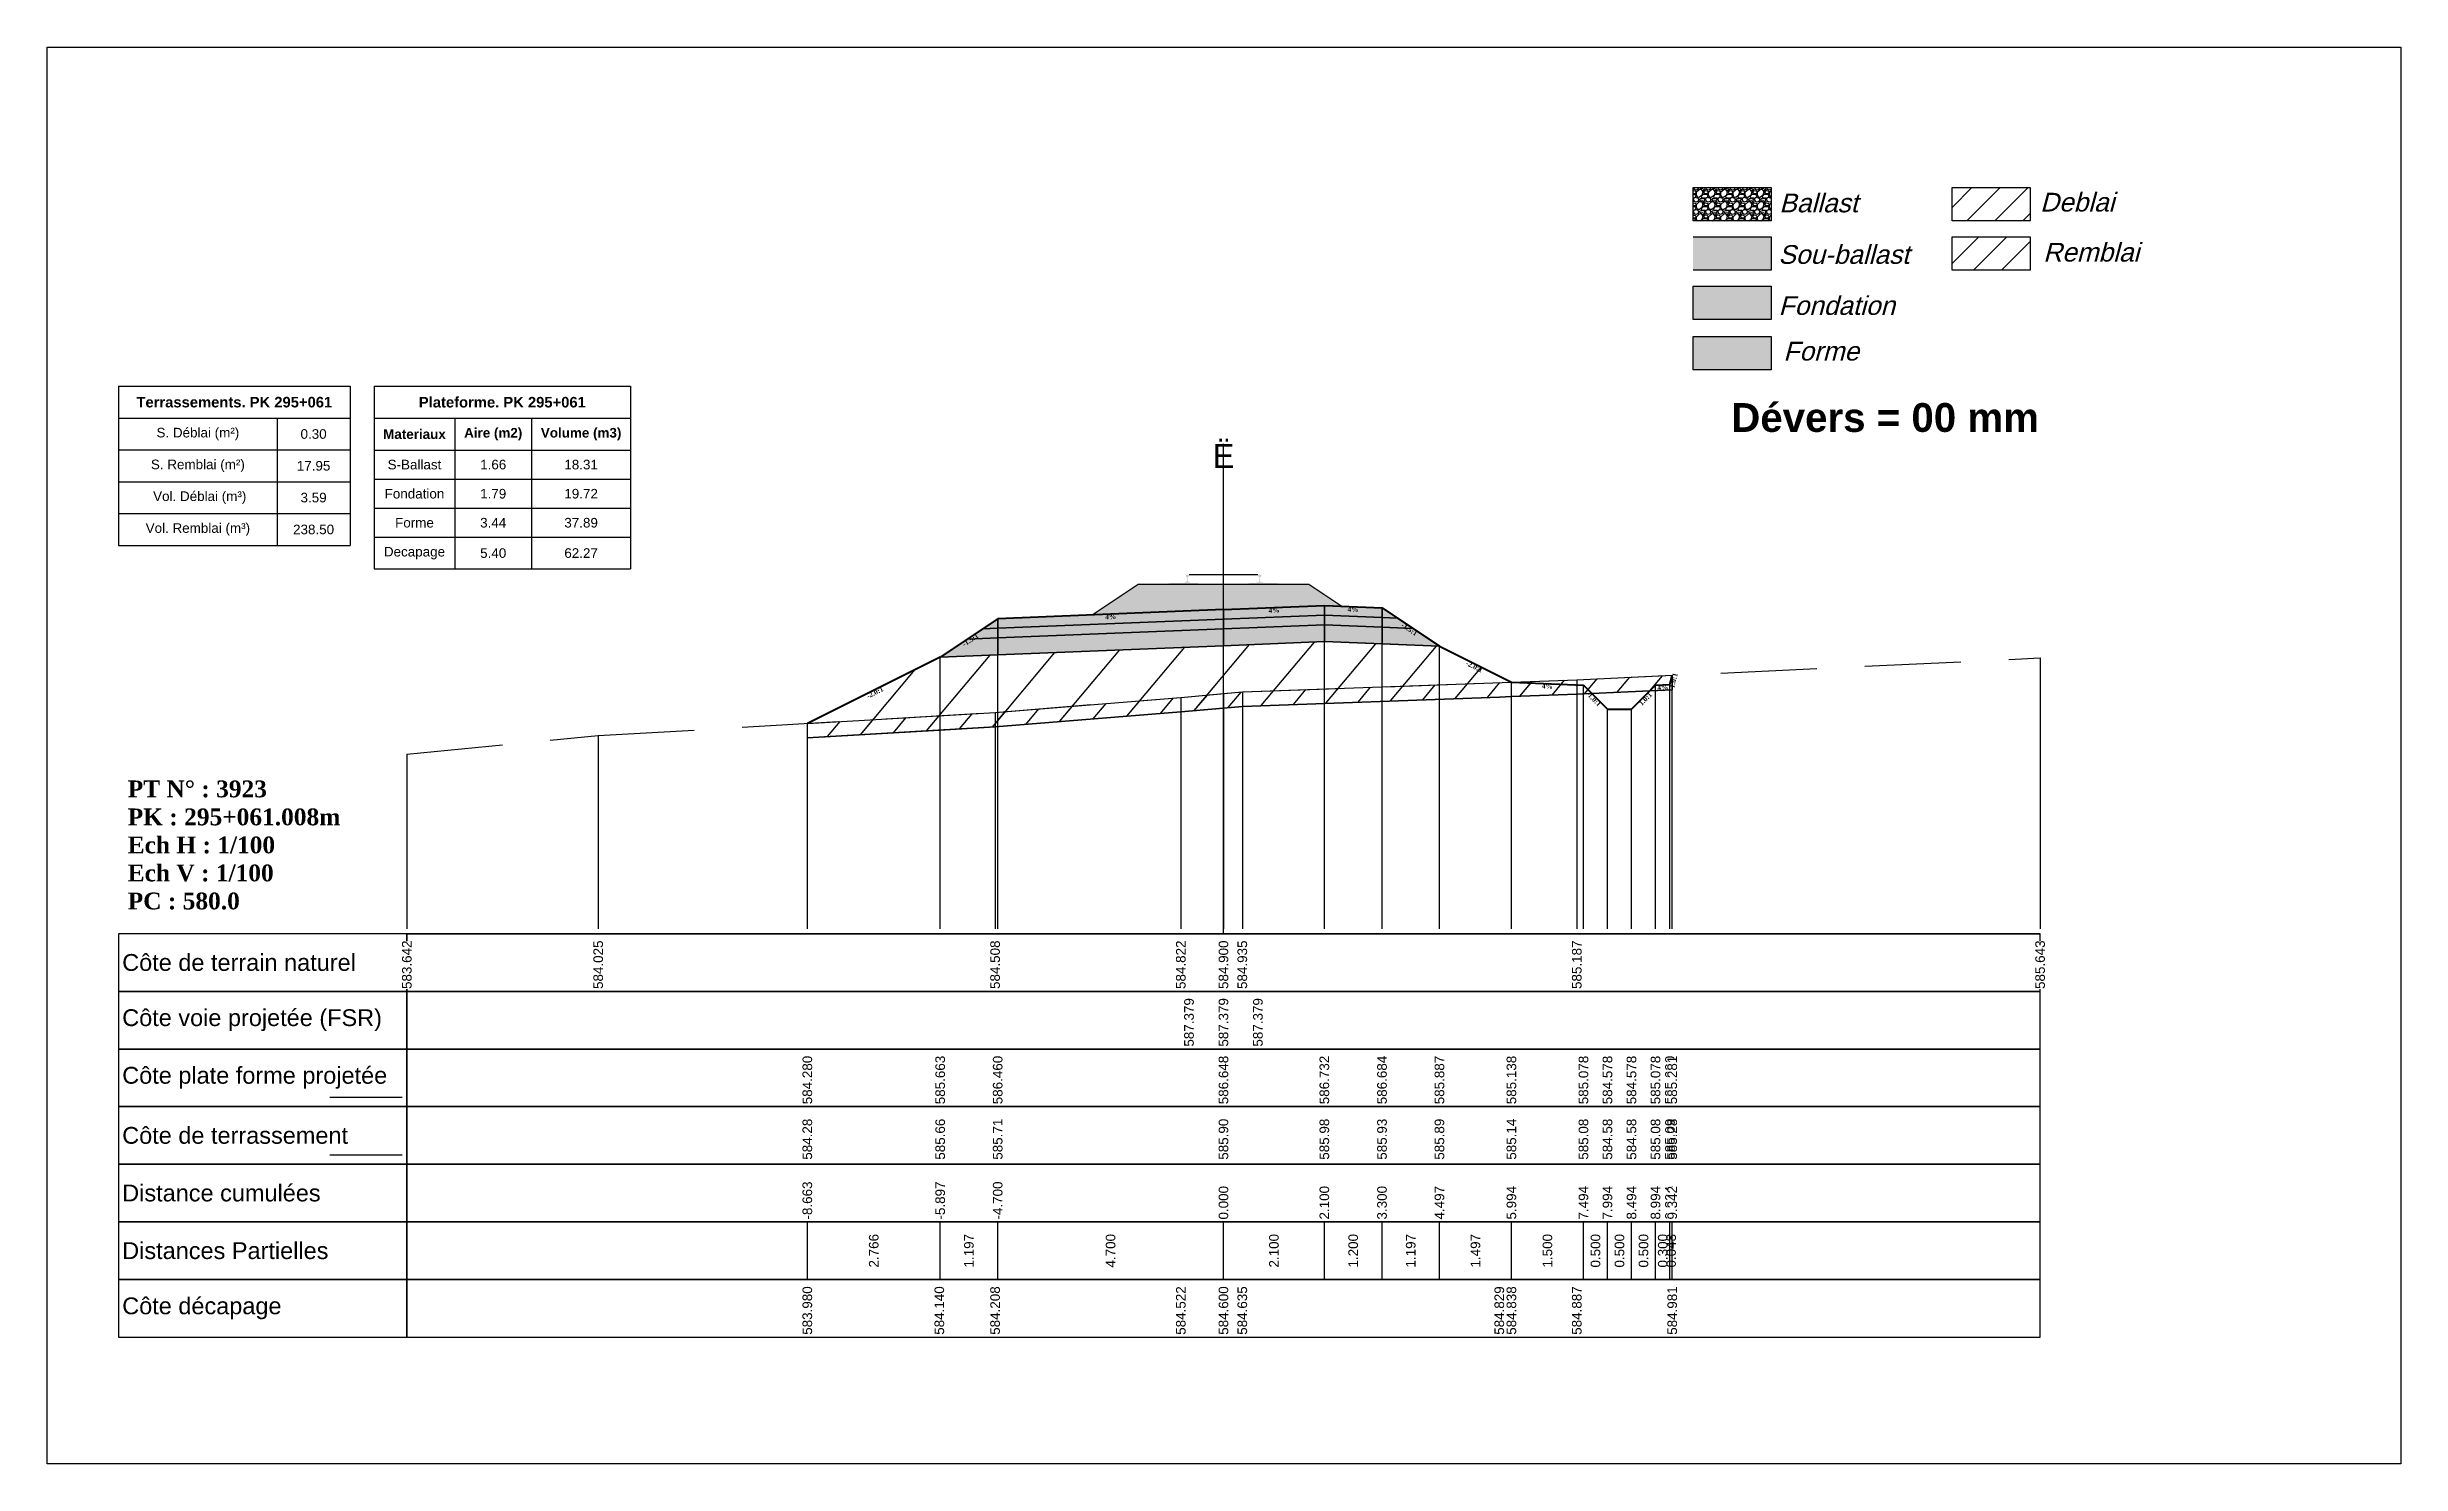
# Model space of a CAD drawing. Header units: millimetres. Extents: x 2762 to 3076, y 916 to 3305.
# Drawn here: x 2873.89 to 2922.89, y 1493.65 to 1523.15 of the extents above; entities that cross this region are included whole.
import ezdxf

# ---------------------------------------------------------------- set-up
doc = ezdxf.new("R2010")
doc.units = ezdxf.units.MM
doc.header["$LTSCALE"] = 2
doc.linetypes.add('CACHE', pattern=[9.525, 6.35, -3.175])
doc.linetypes.add('DASHED', pattern=[0.75, 0.5, -0.25])
for name, color, linetype in [('C-ANNO-TABL', 1, 'Continuous'), ('C-ANNO-TABL-TEXT', 150, 'Continuous'), ('C-ANNO-TABL-TITL', 150, 'Continuous'), ('C-ANNO-TABL-TTBL', 5, 'Continuous'), ('C-ROAD-CORR', 5, 'Continuous'), ('C-ROAD-SCTN', 7, 'Continuous')]:
    doc.layers.add(name, color=color, linetype=linetype)
doc.styles.add('ARIAL', font='arial.ttf')
doc.styles.add('C3D_Etiquette', font='romans.shx')
doc.styles.add('C3D_Profil_Travers', font='romans.shx')
doc.styles.get("Standard").update_dxf_attribs({"font": 'arial.ttf'})

msp = doc.modelspace()

# ---------------------------------------------------------------- texts
at = {"insert": (2908.949, 1515.733), "char_height": 0.6, "attachment_point": 1}
msp.add_mtext_dynamic_manual_height_columns('{\\fArial|b1|i0|c0|p34;Dévers = 00 mm}', width=8.82587, gutter_width=1.25, heights=[0], dxfattribs=at)
at = {"color": 7, "linetype": 'Continuous', "lineweight": -3}
for s, insert, char_height, attachment_point, style in [('{\\fWingdings|b0|i0|c2|p0;Ë}', (2898.38, 1514.384), 0.5, 8, 'C3D_Profil_Travers'), ('{\\fTimes New Roman|b1|i0|c0|p18;PT N° : 3923\\PPK : 295+061.008m\\PEch H : 1/100\\PEch V : 1/100\\PPC : 580.0}', (2875.568, 1505.184), 0.35, 7, 'C3D_Profil_Travers'), ('{\\fArial|b0|i0|c0|p34;Côte de terrain naturel}', (2875.454, 1504.084), 0.35, 4, 'C3D_Etiquette'), ('{\\fArial|b0|i0|c0|p34;Côte plate forme projetée}', (2875.454, 1501.684), 0.35, 4, 'C3D_Etiquette'), ('{\\fArial|b0|i0|c0|p34;Côte de terrassement}', (2875.454, 1500.484), 0.35, 4, 'C3D_Etiquette'), ('{\\fArial|b0|i0|c0|p34;Distance cumulées}', (2875.454, 1499.284), 0.35, 4, 'C3D_Etiquette'), ('{\\fArial|b0|i0|c0|p34;Distances Partielles}', (2875.454, 1498.084), 0.35, 4, 'C3D_Etiquette'), ('{\\fArial|b0|i0|c0|p34;Côte décapage}', (2875.454, 1496.884), 0.35, 4, 'C3D_Etiquette')]:
    msp.add_mtext(s, dxfattribs=dict(at, insert=insert, char_height=char_height, attachment_point=attachment_point, style=style))
at = {"color": 7, "linetype": 'Continuous', "lineweight": -3, "char_height": 0.1, "attachment_point": 2, "style": 'C3D_Etiquette'}
for s, insert, width, rotation in [('{\\fTimes New Roman|b1|i0|c0|p18;4%}', (2896.03, 1511.334), 0.42071, 2.2906), ('{\\fTimes New Roman|b1|i0|c0|p18;4%}', (2899.43, 1511.47), 0.37094, 2.2906), ('{\\fTimes New Roman|b1|i0|c0|p18;4%}', (2901.079, 1511.488), 0.42071, 357.7094), ('{\\fTimes New Roman|b1|i0|c0|p18;-1.5:1}', (2893.083, 1510.842), 0.34598, 33.6901), ('{\\fTimes New Roman|b1|i0|c0|p18;-1.5:1}', (2902.276, 1511.066), 0.34598, 326.3099), ('{\\fTimes New Roman|b1|i0|c0|p18;-2.0:1}', (2903.623, 1510.292), 0.34598, 333.4349), ('{\\fTimes New Roman|b1|i0|c0|p18;-2.0:1}', (2891.102, 1509.751), 0.34598, 26.5651), ('{\\fTimes New Roman|b1|i0|c0|p18;4%}', (2905.124, 1509.888), 0.42071, 357.7094), ('{\\fTimes New Roman|b1|i0|c0|p18;-1.0:1}', (2906.121, 1509.609), 0.34598, 315), ('{\\fTimes New Roman|b1|i0|c0|p18;1.0:1}', (2907.127, 1509.609), 0.29001, 45), ('{\\fTimes New Roman|b1|i0|c0|p18;4%}', (2907.524, 1509.864), 0.37094, 2.2906), ('{\\fTimes New Roman|b1|i0|c0|p18;1.0:1}', (2907.702, 1509.968), 0.29446, 75.9638)]:
    msp.add_mtext(s, dxfattribs=dict(at, insert=insert, width=width, rotation=rotation))
at = {"color": 7, "linetype": 'Continuous', "lineweight": -3, "insert": (2875.454, 1502.884), "char_height": 0.35, "attachment_point": 4}
msp.add_mtext('{\\fArial|b0|i0|c0|p34;Côte voie projetée (FSR)}', dxfattribs=at)
at = {"color": 7, "linetype": 'Continuous', "lineweight": -3, "char_height": 0.2, "rotation": 90, "style": 'C3D_Profil_Travers'}
for s, insert, attachment_point in [('{\\fArial|b0|i0|c0|p34;584.28}', (2889.717, 1499.979), 4), ('{\\fArial|b0|i0|c0|p34;585.66}', (2892.483, 1499.979), 4), ('{\\fArial|b0|i0|c0|p34;585.71}', (2893.68, 1499.979), 4), ('{\\fArial|b0|i0|c0|p34;585.90}', (2898.38, 1499.979), 4), ('{\\fArial|b0|i0|c0|p34;585.98}', (2900.48, 1499.979), 4), ('{\\fArial|b0|i0|c0|p34;585.93}', (2901.68, 1499.979), 4), ('{\\fArial|b0|i0|c0|p34;585.89}', (2902.876, 1499.979), 4), ('{\\fArial|b0|i0|c0|p34;585.14}', (2904.374, 1499.979), 4), ('{\\fArial|b0|i0|c0|p34;585.08}', (2905.874, 1499.979), 4), ('{\\fArial|b0|i0|c0|p34;584.58}', (2906.374, 1499.979), 4), ('{\\fArial|b0|i0|c0|p34;584.58}', (2906.874, 1499.979), 4), ('{\\fArial|b0|i0|c0|p34;585.08}', (2907.374, 1499.979), 4), ('{\\fArial|b0|i0|c0|p34;585.09}', (2907.674, 1499.979), 4), ('{\\fArial|b0|i0|c0|p34;585.28}', (2907.722, 1499.979), 4), ('{\\fArial|b0|i0|c0|p34;2.766}', (2891.1, 1498.084), 5), ('{\\fArial|b0|i0|c0|p34;4.700}', (2896.03, 1498.084), 5), ('{\\fArial|b0|i0|c0|p34;2.100}', (2899.43, 1498.084), 5), ('{\\fArial|b0|i0|c0|p34;1.200}', (2901.08, 1498.084), 5), ('{\\fArial|b0|i0|c0|p34;1.500}', (2905.124, 1498.084), 5), ('{\\fArial|b0|i0|c0|p34;0.500}', (2906.124, 1498.084), 5), ('{\\fArial|b0|i0|c0|p34;0.500}', (2906.624, 1498.084), 5), ('{\\fArial|b0|i0|c0|p34;0.500}', (2907.124, 1498.084), 5), ('{\\fArial|b0|i0|c0|p34;0.300}', (2907.524, 1498.084), 5), ('{\\fArial|b0|i0|c0|p34;0.048}', (2907.698, 1498.084), 5), ('{\\fArial|b0|i0|c0|p34;1.197}', (2893.081, 1498.084), 5), ('{\\fArial|b0|i0|c0|p34;1.197}', (2902.278, 1498.084), 5), ('{\\fArial|b0|i0|c0|p34;1.497}', (2903.625, 1498.084), 5)]:
    msp.add_mtext(s, dxfattribs=dict(at, insert=insert, attachment_point=attachment_point))
at = {"layer": 'C-ANNO-TABL-TEXT', "color": 7, "style": 'ARIAL', "oblique": 15}
for s, p in [('Ballast', (2909.949, 1519.705)), ('Deblai', (2915.379, 1519.721)), ('Sou-ballast', (2909.929, 1518.632)), ('Remblai', (2915.443, 1518.679)), ('Fondation', (2909.934, 1517.569)), ('Forme', (2910.034, 1516.619))]:
    msp.add_text(s, height=0.39, dxfattribs=at).set_placement(p)
at = {"layer": 'C-ANNO-TABL-TEXT', "color": 7, "linetype": 'Continuous', "lineweight": -3, "char_height": 0.2, "attachment_point": 5, "style": 'ARIAL'}
for s, insert in [('{\\fArial|b0|i0|c0|p34;\\C7;0.30}', (2879.438, 1515.088)), ('{\\fArial|b0|i0|c0|p34;\\C7;17.95}', (2879.438, 1514.426)), ('{\\fArial|b0|i0|c0|p34;\\C7;S-Ballast}', (2881.538, 1514.451)), ('{\\fArial|b0|i0|c0|p34;\\C7;1.66}', (2883.177, 1514.451)), ('{\\C18;\\c0;18.31}', (2885.007, 1514.451)), ('{\\fArial|b0|i0|c0|p34;\\C7;3.59}', (2879.438, 1513.764)), ('{\\fArial|b0|i0|c0|p34;\\C7;Fondation}', (2881.538, 1513.845)), ('{\\fArial|b0|i0|c0|p34;\\C7;1.79}', (2883.177, 1513.845)), ('{\\C18;\\c0;19.72}', (2885.007, 1513.845)), ('{\\fArial|b0|i0|c0|p34;\\C7;238.50}', (2879.438, 1513.101)), ('{\\fArial|b0|i0|c0|p34;\\C7;Forme}', (2881.538, 1513.241)), ('{\\fArial|b0|i0|c0|p34;\\C7;3.44}', (2883.177, 1513.241)), ('{\\C18;\\c0;37.89}', (2885.007, 1513.241)), ('{\\fArial|b0|i0|c0|p34;\\C7;Decapage}', (2881.538, 1512.609)), ('{\\fArial|b0|i0|c0|p34;\\C7;5.40}', (2883.177, 1512.609)), ('{\\C18;\\c0;62.27}', (2885.007, 1512.609))]:
    msp.add_mtext(s, dxfattribs=dict(at, insert=insert))
at = {"layer": 'C-ANNO-TABL-TITL', "color": 7, "linetype": 'Continuous', "lineweight": -3, "attachment_point": 5, "style": 'ARIAL'}
for s, insert, char_height in [('{\\fArial|b1|i0|c0|p34;\\C7;Terrassements. PK 295+061}', (2877.788, 1515.751), 0.22), ('{\\fArial|b1|i0|c0|p34;\\C18;\\c0;Plateforme. PK 295+061}', (2883.367, 1515.75), 0.22), ('{\\fArial|b0|i0|c0|p34;\\C7;S. Déblai (m²) }', (2877.029, 1515.088), 0.2), ('{\\fArial|b1|i0|c0|p34;\\C7;Materiaux   }', (2881.538, 1515.085), 0.2), ('{\\fArial|b1|i0|c0|p34;\\C7;Aire (m2)}', (2883.177, 1515.085), 0.2), ('{\\fArial|b1|i0|c0|p34;\\C7;Volume (m3)}', (2885.007, 1515.085), 0.2), ('{\\fArial|b0|i0|c0|p34;\\C7;S. Remblai (m²) }', (2877.029, 1514.426), 0.2), ('{\\fArial|b0|i0|c0|p34;\\C7; Vol. Déblai (m³) }', (2877.029, 1513.764), 0.2), ('{\\fArial|b0|i0|c0|p34;\\C7;Vol. Remblai (m³)}', (2877.029, 1513.101), 0.2)]:
    msp.add_mtext(s, dxfattribs=dict(at, insert=insert, char_height=char_height))

# ---------------------------------------------------------------- hatches: boundary and pattern name
h = msp.add_hatch(color=11)
h.dxf.hatch_style = 1
h.paths.add_polyline_path([(2909.781, 1519.191), (2908.155, 1519.191), (2908.155, 1518.499), (2909.781, 1518.499)])
h = msp.add_hatch(color=30)
h.dxf.hatch_style = 1
h.paths.add_polyline_path([(2909.781, 1518.164), (2908.155, 1518.164), (2908.155, 1517.472), (2909.781, 1517.472)])
h = msp.add_hatch(color=83)
h.dxf.hatch_style = 1
h.paths.add_polyline_path([(2909.781, 1517.118), (2908.155, 1517.118), (2908.155, 1516.426), (2909.781, 1516.426)])
at = {"linetype": 'Continuous', "lineweight": -3}
msp.add_hatch(color=254, dxfattribs=at).paths.add_polyline_path([(2897.162, 1511.78), (2897.162, 1511.965), (2897.277, 1511.986), (2897.625, 1511.986), (2897.625, 1511.991), (2897.551, 1511.991), (2897.551, 1512.001), (2897.552, 1512.002), (2897.554, 1512.003), (2897.555, 1512.003), (2897.575, 1512.005), (2897.578, 1512.005), (2897.581, 1512.007), (2897.609, 1512.017), (2897.612, 1512.018), (2897.613, 1512.019), (2897.614, 1512.021), (2897.615, 1512.025), (2897.616, 1512.032), (2897.617, 1512.041), (2897.618, 1512.052), (2897.618, 1512.075), (2897.617, 1512.091), (2897.617, 1512.098), (2897.616, 1512.104), (2897.615, 1512.108), (2897.615, 1512.11), (2897.614, 1512.114), (2897.613, 1512.115), (2897.612, 1512.117), (2897.611, 1512.118), (2897.61, 1512.119), (2897.594, 1512.124), (2897.592, 1512.126), (2897.591, 1512.127), (2897.59, 1512.128), (2897.59, 1512.131), (2897.59, 1512.149), (2897.591, 1512.153), (2897.592, 1512.156), (2897.594, 1512.158), (2897.596, 1512.16), (2897.599, 1512.161), (2897.6, 1512.161), (2897.604, 1512.162), (2897.608, 1512.163), (2897.611, 1512.163), (2897.615, 1512.163), (2897.62, 1512.163), (2897.623, 1512.163), (2897.626, 1512.163), (2897.63, 1512.163), (2897.633, 1512.163), (2897.637, 1512.163), (2897.642, 1512.163), (2897.645, 1512.163), (2897.649, 1512.162), (2897.653, 1512.161), (2897.654, 1512.161), (2897.656, 1512.16), (2897.659, 1512.158), (2897.661, 1512.156), (2897.662, 1512.153), (2897.662, 1512.149), (2897.662, 1512.131), (2897.662, 1512.128), (2897.662, 1512.127), (2897.661, 1512.126), (2897.659, 1512.124), (2897.643, 1512.119), (2897.642, 1512.118), (2897.64, 1512.117), (2897.639, 1512.115), (2897.639, 1512.114), (2897.638, 1512.11), (2897.637, 1512.108), (2897.637, 1512.104), (2897.636, 1512.098), (2897.635, 1512.091), (2897.635, 1512.075), (2897.635, 1512.052), (2897.636, 1512.041), (2897.637, 1512.032), (2897.638, 1512.025), (2897.639, 1512.021), (2897.64, 1512.019), (2897.641, 1512.018), (2897.643, 1512.017), (2897.672, 1512.007), (2897.675, 1512.005), (2897.678, 1512.005), (2897.698, 1512.003), (2897.699, 1512.003), (2897.7, 1512.002), (2897.701, 1512.001), (2897.701, 1511.991), (2897.627, 1511.991), (2897.627, 1511.986), (2897.831, 1511.986), (2897.963, 1511.955), (2898.797, 1511.955), (2898.928, 1511.986), (2899.132, 1511.986), (2899.132, 1511.991), (2899.058, 1511.991), (2899.058, 1512.001), (2899.059, 1512.002), (2899.061, 1512.003), (2899.062, 1512.003), (2899.082, 1512.005), (2899.085, 1512.005), (2899.088, 1512.007), (2899.116, 1512.017), (2899.119, 1512.018), (2899.12, 1512.019), (2899.121, 1512.021), (2899.122, 1512.025), (2899.123, 1512.032), (2899.124, 1512.041), (2899.125, 1512.052), (2899.125, 1512.075), (2899.124, 1512.091), (2899.124, 1512.098), (2899.123, 1512.104), (2899.122, 1512.108), (2899.122, 1512.11), (2899.121, 1512.114), (2899.12, 1512.115), (2899.119, 1512.117), (2899.118, 1512.118), (2899.117, 1512.119), (2899.101, 1512.124), (2899.099, 1512.126), (2899.098, 1512.127), (2899.097, 1512.128), (2899.097, 1512.131), (2899.097, 1512.149), (2899.098, 1512.153), (2899.099, 1512.156), (2899.101, 1512.158), (2899.103, 1512.16), (2899.106, 1512.161), (2899.107, 1512.161), (2899.111, 1512.162), (2899.115, 1512.163), (2899.118, 1512.163), (2899.122, 1512.163), (2899.127, 1512.163), (2899.13, 1512.163), (2899.133, 1512.163), (2899.137, 1512.163), (2899.14, 1512.163), (2899.144, 1512.163), (2899.149, 1512.163), (2899.152, 1512.163), (2899.156, 1512.162), (2899.16, 1512.161), (2899.161, 1512.161), (2899.163, 1512.16), (2899.166, 1512.158), (2899.168, 1512.156), (2899.169, 1512.153), (2899.169, 1512.149), (2899.169, 1512.131), (2899.169, 1512.128), (2899.169, 1512.127), (2899.168, 1512.126), (2899.166, 1512.124), (2899.15, 1512.119), (2899.149, 1512.118), (2899.147, 1512.117), (2899.146, 1512.115), (2899.146, 1512.114), (2899.145, 1512.11), (2899.144, 1512.108), (2899.144, 1512.104), (2899.143, 1512.098), (2899.142, 1512.091), (2899.142, 1512.075), (2899.142, 1512.052), (2899.143, 1512.041), (2899.144, 1512.032), (2899.145, 1512.025), (2899.146, 1512.021), (2899.147, 1512.019), (2899.148, 1512.018), (2899.15, 1512.017), (2899.179, 1512.007), (2899.182, 1512.005), (2899.185, 1512.005), (2899.205, 1512.003), (2899.206, 1512.003), (2899.207, 1512.002), (2899.208, 1512.001), (2899.208, 1511.991), (2899.134, 1511.991), (2899.134, 1511.986), (2899.482, 1511.986), (2899.597, 1511.965), (2899.597, 1511.78)])
h = msp.add_hatch(dxfattribs=at)
h.set_pattern_fill('GRAVEL', color=252, scale=0.009, style=0)
h.set_pattern_definition([(228.0128, (2895.811781, 1511.551586), (-1.8288, -2.0574), [0.030755, -3.0447435]), (184.96974, (2895.791207, 1511.528726), (2.743199999, 0.228600013), [0.0527764, -5.2248644]), (132.51045, (2895.738629, 1511.524154), (2.286, -2.5146), [0.0372133, -3.684125]), (267.2737, (2895.649475, 1511.467004), (0.2286, 4.572), [0.0480604, -4.7579794]), (292.83365, (2895.647189, 1511.418998), (-1.143, 2.7432), [0.047127, -4.6655827]), (357.2737, (2895.665477, 1511.375564), (-4.572, 0.2286), [0.0480604, -4.7579794]), (37.69424, (2895.713483, 1511.3732775), (-2.9718, -2.286), [0.0635574, -6.2921804]), (72.25533, (2895.763775, 1511.4121395), (1.6002, 5.0292), [0.0600048, -5.940473]), (121.42957, (2895.782063, 1511.46929), (-1.8288, 2.9718), [0.048223, -4.774099]), (175.23636, (2895.756917, 1511.510438), (2.5146, -0.2286), [0.055054, -2.697654]), (222.39744, (2895.702053, 1511.5150095), (-2.7432, -2.5146), [0.071197, -7.0485095]), (138.81407, (2895.87579, 1511.464718), (-1.6002, 1.3716), [0.0243004, -2.405751]), (171.46923, (2895.857501, 1511.48072), (2.9718, -0.4572), [0.0462314, -4.5769175]), (225, (2895.81178, 1511.48758), (-3e-17, -0.2286), [0.032329, -0.29096]), (203.1986, (2895.79578, 1511.51501), (1.143, 0.4572), [0.01741, -1.723556]), (291.8014, (2895.779777, 1511.50815), (-0.2286, 0.6858), [0.024621, -1.206428]), (30.9638, (2895.78892, 1511.48529), (0.6858, 0.4572), [0.039989, -1.292967]), (161.565, (2895.82321, 1511.505866), (0.4572, -0.2286), [0.028916, -0.693981]), (16.38954, (2895.647189, 1511.508152), (2.286, 0.6858), [0.040508, -4.0102944]), (70.34618, (2895.686051, 1511.519582), (-0.9144, -2.5146), [0.033984, -3.3643994]), (293.1986, (2895.82321, 1511.551586), (-0.4572, 1.143), [0.034819, -1.7061465]), (343.61046, (2895.836927, 1511.519582), (-2.286, 0.6858), [0.040508, -4.0102944]), (339.44395, (2895.64719, 1511.36642), (-1.143, 0.4572), [0.039063, -1.914096]), (294.77514, (2895.683765, 1511.352704), (-1.143, 2.5146), [0.0327305, -3.2403234]), (66.8014, (2895.825497, 1511.322986), (0.4572, 1.143), [0.034819, -1.7061465]), (17.35402, (2895.839213, 1511.35499), (-2.9718, -0.9144), [0.0383204, -3.793714]), (69.44395, (2895.713483, 1511.322986), (-0.4572, -1.143), [0.0195316, -1.933628]), (101.3099, (2895.81178, 1511.322986), (-0.2286, 0.9144), [0.011656, -1.1539795]), (165.9638, (2895.809495, 1511.334416), (0.6858, -0.2286), [0.047127, -0.895415]), (186.009, (2895.763775, 1511.345846), (2.286, 0.2286), [0.043674, -4.323723]), (303.69, (2895.78892, 1511.46472), (-0.2286, 0.4572), [0.032969, -0.79126]), (353.15723, (2895.807209, 1511.4372855), (3.8862, -0.4572), [0.05756, -5.698441]), (60.9454, (2895.86436, 1511.430428), (-0.9144, -1.6002), [0.023536, -2.330045]), (90, (2895.8758, 1511.451), (-0.2286, 0.2286), [0.013716, -0.214884]), (120.25644, (2895.759203, 1511.352704), (0.9144, -1.6002), [0.031758, -3.1440547]), (48.0128, (2895.743201, 1511.380136), (1.8288, 2.0574), [0.06151, -3.0139886]), (0, (2895.78435, 1511.42586), (0.2286, 0.2286), [0.059436, -0.169164]), (325.30485, (2895.843785, 1511.425856), (2.286, -1.6002), [0.036145, -3.5783385]), (254.0546, (2895.873503, 1511.40528), (-0.2286, -0.9144), [0.033285, -1.6309485]), (207.64598, (2895.864359, 1511.373278), (-4.3434, -2.286), [0.054193, -5.365122]), (175.42608, (2895.816353, 1511.3481315), (-2.9718, 0.2286), [0.0573327, -5.675926])])
h.paths.add_polyline_path([(2895.647, 1511.323), (2896.605, 1511.961), (2900.155, 1511.961), (2900.844, 1511.502), (2900.48, 1511.516)])
h = msp.add_hatch(color=30, dxfattribs=at)
h.paths.add_polyline_path([(2901.68, 1511.068), (2901.68, 1511.268), (2901.999, 1511.256), (2902.318, 1511.043)])
h.paths.add_polyline_path([(2900.48, 1511.116), (2900.48, 1511.316), (2901.68, 1511.268), (2901.68, 1511.068)])
h.paths.add_polyline_path([(2898.38, 1511.032), (2898.38, 1511.232), (2900.48, 1511.316), (2900.48, 1511.116)])
h.paths.add_polyline_path([(2893.68, 1510.844), (2893.68, 1511.044), (2898.38, 1511.232), (2898.38, 1511.032)])
h.paths.add_polyline_path([(2893.041, 1510.819), (2893.36, 1511.032), (2893.68, 1511.044), (2893.68, 1510.844)])
h = msp.add_hatch(color=11, dxfattribs=at)
h.paths.add_polyline_path([(2901.68, 1511.268), (2901.68, 1511.468), (2901.999, 1511.256)])
h.paths.add_polyline_path([(2900.48, 1511.316), (2900.48, 1511.516), (2901.68, 1511.468), (2901.68, 1511.268)])
h.paths.add_polyline_path([(2898.38, 1511.232), (2898.38, 1511.432), (2900.48, 1511.516), (2900.48, 1511.316)])
h.paths.add_polyline_path([(2893.68, 1511.044), (2893.68, 1511.244), (2898.38, 1511.432), (2898.38, 1511.232)])
h.paths.add_polyline_path([(2893.36, 1511.032), (2893.68, 1511.244), (2893.68, 1511.044)])
h = msp.add_hatch(dxfattribs=at)
h.set_pattern_fill('_U', color=3, angle=50, style=0, pattern_type=0)
h.set_pattern_definition([(50, (2907.255, 1509.7428), (-0.766044, 0.64279), [])])
h.paths.add_polyline_path([(2907.255, 1509.743), (2907.374, 1509.862), (2907.674, 1509.874), (2907.722, 1510.065), (2907.722, 1509.765)])
h.paths.add_polyline_path([(2889.717, 1508.763), (2889.717, 1509.063), (2892.483, 1510.446), (2900.48, 1510.766), (2902.876, 1510.67), (2904.374, 1509.922), (2905.874, 1509.862), (2906.05, 1509.686), (2905.735, 1509.671), (2904.374, 1509.622), (2904.122, 1509.613), (2898.772, 1509.419), (2897.492, 1509.306), (2893.626, 1508.992)])
h = msp.add_hatch(color=83, dxfattribs=at)
h.paths.add_polyline_path([(2901.68, 1510.718), (2901.68, 1511.068), (2902.318, 1511.043), (2902.876, 1510.67)])
h.paths.add_polyline_path([(2900.48, 1510.766), (2900.48, 1511.116), (2901.68, 1511.068), (2901.68, 1510.718)])
h.paths.add_polyline_path([(2898.38, 1510.682), (2898.38, 1511.032), (2900.48, 1511.116), (2900.48, 1510.766)])
h.paths.add_polyline_path([(2893.68, 1510.494), (2893.68, 1510.844), (2898.38, 1511.032), (2898.38, 1510.682)])
h.paths.add_polyline_path([(2892.483, 1510.446), (2893.041, 1510.819), (2893.68, 1510.844), (2893.68, 1510.494)])
h = msp.add_hatch(dxfattribs=at)
h.set_pattern_fill('_U', color=150, scale=0.5, angle=50, style=0, pattern_type=0)
h.set_pattern_definition([(50, (2907.25496, 1509.74283), (-0.383022, 0.321394), [])])
h.paths.add_polyline_path([(2907.255, 1509.743), (2907.374, 1509.862), (2907.674, 1509.874), (2907.722, 1510.065), (2907.722, 1509.765)])
h.paths.add_polyline_path([(2904.374, 1509.922), (2905.735, 1509.971), (2907.722, 1510.065), (2907.674, 1509.874), (2907.374, 1509.862), (2907.255, 1509.743), (2906.05, 1509.686), (2905.874, 1509.862)])
h.paths.add_polyline_path([(2889.717, 1508.763), (2889.717, 1509.063), (2893.626, 1509.292), (2897.492, 1509.606), (2898.772, 1509.719), (2904.374, 1509.922), (2905.874, 1509.862), (2906.05, 1509.686), (2905.735, 1509.671), (2904.374, 1509.622), (2904.122, 1509.613), (2898.772, 1509.419), (2897.492, 1509.306), (2893.626, 1508.992)])

# ---------------------------------------------------------------- linework, layer by layer
for p, q in [((2908.155, 1520.219), (2909.781, 1520.219)), ((2908.155, 1520.219), (2909.781, 1520.219)), ((2908.155, 1519.527), (2908.155, 1520.219)), ((2909.781, 1520.219), (2909.781, 1519.527)), ((2909.781, 1520.219), (2909.781, 1519.527)), ((2913.548, 1520.219), (2915.174, 1520.219)), ((2913.548, 1519.527), (2913.548, 1520.219)), ((2915.174, 1520.219), (2915.174, 1519.527)), ((2909.781, 1519.527), (2908.155, 1519.527)), ((2909.781, 1519.527), (2908.155, 1519.527)), ((2915.174, 1519.527), (2913.548, 1519.527)), ((2908.155, 1519.191), (2909.781, 1519.191)), ((2909.781, 1519.191), (2909.781, 1518.499)), ((2913.548, 1519.191), (2915.174, 1519.191)), ((2913.548, 1518.499), (2913.548, 1519.191)), ((2915.174, 1519.191), (2915.174, 1518.499)), ((2909.781, 1518.499), (2908.155, 1518.499)), ((2908.155, 1518.164), (2909.781, 1518.164)), ((2908.155, 1517.472), (2908.155, 1518.164)), ((2909.781, 1518.164), (2909.781, 1517.472)), ((2915.174, 1518.499), (2913.548, 1518.499)), ((2909.781, 1517.472), (2908.155, 1517.472)), ((2908.155, 1517.118), (2909.781, 1517.118)), ((2908.155, 1516.426), (2908.155, 1517.118)), ((2909.781, 1517.118), (2909.781, 1516.426)), ((2909.781, 1516.426), (2908.155, 1516.426))]:
    msp.add_line(p, q)
at = {"linetype": 'Continuous'}
for p, q in [((2908.158, 1520.172), (2908.155, 1520.173)), ((2908.155, 1520.17), (2908.158, 1520.172)), ((2908.195, 1520.144), (2908.155, 1520.15)), ((2908.155, 1520.104), (2908.205, 1520.098)), ((2908.155, 1520.083), (2908.181, 1520.083)), ((2908.207, 1520.019), (2908.155, 1519.992)), ((2908.16, 1519.969), (2908.176, 1520.005)), ((2908.161, 1520.219), (2908.174, 1520.188)), ((2908.173, 1520.188), (2908.216, 1520.175)), ((2908.176, 1520.005), (2908.217, 1520.018)), ((2908.18, 1520.086), (2908.214, 1520.063)), ((2908.218, 1520.128), (2908.197, 1520.145)), ((2908.204, 1520.088), (2908.217, 1520.111)), ((2908.214, 1520.061), (2908.204, 1520.025)), ((2908.216, 1520.175), (2908.26, 1520.188)), ((2908.216, 1520.016), (2908.257, 1520.001)), ((2908.219, 1520.129), (2908.217, 1520.076)), ((2908.217, 1520.111), (2908.217, 1520.127)), ((2908.217, 1520.076), (2908.237, 1520.028)), ((2908.284, 1520.175), (2908.225, 1520.122)), ((2908.237, 1520.025), (2908.29, 1520.022)), ((2908.256, 1520.003), (2908.271, 1519.97)), ((2908.26, 1520.187), (2908.271, 1520.219)), ((2908.337, 1520.175), (2908.276, 1520.18)), ((2908.29, 1520.025), (2908.346, 1520.068)), ((2908.29, 1519.969), (2908.298, 1519.989)), ((2908.317, 1520.193), (2908.293, 1520.219)), ((2908.346, 1519.989), (2908.298, 1519.984)), ((2908.36, 1520.199), (2908.302, 1520.194)), ((2908.324, 1520.033), (2908.369, 1520.083)), ((2908.343, 1520.003), (2908.325, 1520.034)), ((2908.364, 1520.131), (2908.336, 1520.176)), ((2908.405, 1519.999), (2908.341, 1520.004)), ((2908.346, 1520.068), (2908.366, 1520.132)), ((2908.397, 1519.982), (2908.346, 1519.994)), ((2908.363, 1520.175), (2908.373, 1520.15)), ((2908.382, 1520.183), (2908.364, 1520.176)), ((2908.369, 1520.083), (2908.435, 1520.083)), ((2908.374, 1520.149), (2908.412, 1520.172)), ((2908.399, 1520.152), (2908.374, 1520.127)), ((2908.374, 1520.127), (2908.394, 1520.096)), ((2908.394, 1520.219), (2908.376, 1520.198)), ((2908.394, 1520.219), (2908.376, 1520.198)), ((2908.412, 1520.172), (2908.381, 1520.182)), ((2908.395, 1520.106), (2908.459, 1520.098)), ((2908.399, 1519.969), (2908.397, 1519.982)), ((2908.449, 1520.144), (2908.399, 1520.151)), ((2908.449, 1520.144), (2908.399, 1520.151)), ((2908.461, 1520.019), (2908.408, 1519.991)), ((2908.414, 1519.969), (2908.43, 1520.005)), ((2908.415, 1520.219), (2908.428, 1520.188)), ((2908.415, 1520.219), (2908.428, 1520.188)), ((2908.427, 1520.188), (2908.47, 1520.175)), ((2908.427, 1520.188), (2908.47, 1520.175)), ((2908.43, 1520.005), (2908.471, 1520.018)), ((2908.434, 1520.086), (2908.468, 1520.063)), ((2908.472, 1520.128), (2908.451, 1520.145)), ((2908.472, 1520.128), (2908.451, 1520.145)), ((2908.458, 1520.088), (2908.471, 1520.111)), ((2908.468, 1520.061), (2908.458, 1520.025)), ((2908.47, 1520.175), (2908.514, 1520.188)), ((2908.47, 1520.175), (2908.514, 1520.188)), ((2908.47, 1520.016), (2908.511, 1520.001)), ((2908.473, 1520.129), (2908.471, 1520.076)), ((2908.473, 1520.129), (2908.471, 1520.076)), ((2908.471, 1520.111), (2908.471, 1520.127)), ((2908.471, 1520.111), (2908.471, 1520.127)), ((2908.471, 1520.076), (2908.491, 1520.028)), ((2908.538, 1520.175), (2908.479, 1520.122)), ((2908.538, 1520.175), (2908.479, 1520.122)), ((2908.491, 1520.025), (2908.544, 1520.022)), ((2908.51, 1520.003), (2908.525, 1519.97)), ((2908.514, 1520.187), (2908.525, 1520.219)), ((2908.514, 1520.187), (2908.525, 1520.219)), ((2908.591, 1520.175), (2908.53, 1520.18)), ((2908.591, 1520.175), (2908.53, 1520.18)), ((2908.544, 1520.025), (2908.6, 1520.068)), ((2908.544, 1520.025), (2908.6, 1520.068)), ((2908.544, 1519.969), (2908.552, 1519.989)), ((2908.571, 1520.193), (2908.547, 1520.219)), ((2908.571, 1520.193), (2908.547, 1520.219)), ((2908.6, 1519.989), (2908.552, 1519.984)), ((2908.614, 1520.199), (2908.556, 1520.194)), ((2908.614, 1520.199), (2908.556, 1520.194)), ((2908.578, 1520.033), (2908.623, 1520.083)), ((2908.578, 1520.033), (2908.623, 1520.083)), ((2908.597, 1520.003), (2908.579, 1520.034)), ((2908.597, 1520.003), (2908.579, 1520.034)), ((2908.618, 1520.131), (2908.59, 1520.176)), ((2908.618, 1520.131), (2908.59, 1520.176)), ((2908.659, 1519.999), (2908.595, 1520.004)), ((2908.659, 1519.999), (2908.595, 1520.004)), ((2908.6, 1520.068), (2908.62, 1520.132)), ((2908.6, 1520.068), (2908.62, 1520.132)), ((2908.651, 1519.982), (2908.6, 1519.994)), ((2908.651, 1519.982), (2908.6, 1519.994)), ((2908.617, 1520.175), (2908.627, 1520.15)), ((2908.617, 1520.175), (2908.627, 1520.15)), ((2908.636, 1520.183), (2908.618, 1520.176)), ((2908.636, 1520.183), (2908.618, 1520.176)), ((2908.623, 1520.083), (2908.689, 1520.083)), ((2908.623, 1520.083), (2908.689, 1520.083)), ((2908.628, 1520.149), (2908.666, 1520.172)), ((2908.628, 1520.149), (2908.666, 1520.172)), ((2908.653, 1520.152), (2908.628, 1520.127)), ((2908.653, 1520.152), (2908.628, 1520.127)), ((2908.628, 1520.127), (2908.648, 1520.096)), ((2908.628, 1520.127), (2908.648, 1520.096)), ((2908.648, 1520.219), (2908.63, 1520.198)), ((2908.648, 1520.219), (2908.63, 1520.198)), ((2908.666, 1520.172), (2908.635, 1520.182)), ((2908.666, 1520.172), (2908.635, 1520.182)), ((2908.649, 1520.106), (2908.713, 1520.098)), ((2908.649, 1520.106), (2908.713, 1520.098)), ((2908.653, 1519.969), (2908.651, 1519.982)), ((2908.653, 1519.969), (2908.651, 1519.982)), ((2908.703, 1520.144), (2908.653, 1520.151)), ((2908.703, 1520.144), (2908.653, 1520.151)), ((2908.715, 1520.019), (2908.662, 1519.991)), ((2908.715, 1520.019), (2908.662, 1519.991)), ((2908.668, 1519.969), (2908.684, 1520.005)), ((2908.668, 1519.969), (2908.684, 1520.005)), ((2908.669, 1520.219), (2908.682, 1520.188)), ((2908.669, 1520.219), (2908.682, 1520.188)), ((2908.681, 1520.188), (2908.724, 1520.175)), ((2908.681, 1520.188), (2908.724, 1520.175)), ((2908.684, 1520.005), (2908.725, 1520.018)), ((2908.684, 1520.005), (2908.725, 1520.018)), ((2908.688, 1520.086), (2908.722, 1520.063)), ((2908.688, 1520.086), (2908.722, 1520.063)), ((2908.726, 1520.128), (2908.705, 1520.145)), ((2908.726, 1520.128), (2908.705, 1520.145)), ((2908.712, 1520.088), (2908.725, 1520.111)), ((2908.712, 1520.088), (2908.725, 1520.111)), ((2908.722, 1520.061), (2908.712, 1520.025)), ((2908.722, 1520.061), (2908.712, 1520.025)), ((2908.724, 1520.175), (2908.768, 1520.188)), ((2908.724, 1520.175), (2908.768, 1520.188)), ((2908.724, 1520.016), (2908.765, 1520.001)), ((2908.724, 1520.016), (2908.765, 1520.001)), ((2908.727, 1520.129), (2908.725, 1520.076)), ((2908.727, 1520.129), (2908.725, 1520.076)), ((2908.725, 1520.111), (2908.725, 1520.127)), ((2908.725, 1520.111), (2908.725, 1520.127)), ((2908.725, 1520.076), (2908.745, 1520.028)), ((2908.725, 1520.076), (2908.745, 1520.028)), ((2908.792, 1520.175), (2908.733, 1520.122)), ((2908.792, 1520.175), (2908.733, 1520.122)), ((2908.745, 1520.025), (2908.798, 1520.022)), ((2908.745, 1520.025), (2908.798, 1520.022)), ((2908.764, 1520.003), (2908.779, 1519.97)), ((2908.764, 1520.003), (2908.779, 1519.97)), ((2908.768, 1520.187), (2908.779, 1520.219)), ((2908.768, 1520.187), (2908.779, 1520.219)), ((2908.845, 1520.175), (2908.784, 1520.18)), ((2908.845, 1520.175), (2908.784, 1520.18)), ((2908.798, 1520.025), (2908.854, 1520.068)), ((2908.798, 1520.025), (2908.854, 1520.068)), ((2908.798, 1519.969), (2908.806, 1519.989)), ((2908.798, 1519.969), (2908.806, 1519.989)), ((2908.825, 1520.193), (2908.801, 1520.219)), ((2908.825, 1520.193), (2908.801, 1520.219)), ((2908.854, 1519.989), (2908.806, 1519.984)), ((2908.854, 1519.989), (2908.806, 1519.984)), ((2908.868, 1520.199), (2908.81, 1520.194)), ((2908.868, 1520.199), (2908.81, 1520.194)), ((2908.832, 1520.033), (2908.877, 1520.083)), ((2908.832, 1520.033), (2908.877, 1520.083)), ((2908.851, 1520.003), (2908.833, 1520.034)), ((2908.851, 1520.003), (2908.833, 1520.034)), ((2908.872, 1520.131), (2908.844, 1520.176)), ((2908.872, 1520.131), (2908.844, 1520.176)), ((2908.913, 1519.999), (2908.849, 1520.004)), ((2908.913, 1519.999), (2908.849, 1520.004)), ((2908.854, 1520.068), (2908.874, 1520.132)), ((2908.854, 1520.068), (2908.874, 1520.132)), ((2908.905, 1519.982), (2908.854, 1519.994)), ((2908.905, 1519.982), (2908.854, 1519.994)), ((2908.871, 1520.175), (2908.881, 1520.15)), ((2908.871, 1520.175), (2908.881, 1520.15)), ((2908.89, 1520.183), (2908.872, 1520.176)), ((2908.89, 1520.183), (2908.872, 1520.176)), ((2908.877, 1520.083), (2908.943, 1520.083)), ((2908.877, 1520.083), (2908.943, 1520.083)), ((2908.882, 1520.149), (2908.92, 1520.172)), ((2908.882, 1520.149), (2908.92, 1520.172)), ((2908.907, 1520.152), (2908.882, 1520.127)), ((2908.907, 1520.152), (2908.882, 1520.127)), ((2908.882, 1520.127), (2908.902, 1520.096)), ((2908.882, 1520.127), (2908.902, 1520.096)), ((2908.902, 1520.219), (2908.884, 1520.198)), ((2908.902, 1520.219), (2908.884, 1520.198)), ((2908.92, 1520.172), (2908.889, 1520.182)), ((2908.92, 1520.172), (2908.889, 1520.182)), ((2908.903, 1520.106), (2908.967, 1520.098)), ((2908.903, 1520.106), (2908.967, 1520.098)), ((2908.907, 1519.969), (2908.905, 1519.982)), ((2908.907, 1519.969), (2908.905, 1519.982)), ((2908.957, 1520.144), (2908.907, 1520.151)), ((2908.957, 1520.144), (2908.907, 1520.151)), ((2908.969, 1520.019), (2908.916, 1519.991)), ((2908.969, 1520.019), (2908.916, 1519.991)), ((2908.922, 1519.969), (2908.938, 1520.005)), ((2908.922, 1519.969), (2908.938, 1520.005)), ((2908.923, 1520.219), (2908.936, 1520.188)), ((2908.923, 1520.219), (2908.936, 1520.188)), ((2908.935, 1520.188), (2908.978, 1520.175)), ((2908.935, 1520.188), (2908.978, 1520.175)), ((2908.938, 1520.005), (2908.979, 1520.018)), ((2908.938, 1520.005), (2908.979, 1520.018)), ((2908.942, 1520.086), (2908.976, 1520.063)), ((2908.942, 1520.086), (2908.976, 1520.063)), ((2908.98, 1520.128), (2908.959, 1520.145)), ((2908.98, 1520.128), (2908.959, 1520.145)), ((2908.966, 1520.088), (2908.979, 1520.111)), ((2908.966, 1520.088), (2908.979, 1520.111)), ((2908.976, 1520.061), (2908.966, 1520.025)), ((2908.976, 1520.061), (2908.966, 1520.025)), ((2908.978, 1520.175), (2909.022, 1520.188)), ((2908.978, 1520.175), (2909.022, 1520.188)), ((2908.978, 1520.016), (2909.019, 1520.001)), ((2908.978, 1520.016), (2909.019, 1520.001)), ((2908.981, 1520.129), (2908.979, 1520.076)), ((2908.981, 1520.129), (2908.979, 1520.076)), ((2908.979, 1520.111), (2908.979, 1520.127)), ((2908.979, 1520.111), (2908.979, 1520.127)), ((2908.979, 1520.076), (2908.999, 1520.028)), ((2908.979, 1520.076), (2908.999, 1520.028)), ((2909.046, 1520.175), (2908.987, 1520.122)), ((2909.046, 1520.175), (2908.987, 1520.122)), ((2908.999, 1520.025), (2909.052, 1520.022)), ((2908.999, 1520.025), (2909.052, 1520.022)), ((2909.018, 1520.003), (2909.033, 1519.97)), ((2909.018, 1520.003), (2909.033, 1519.97)), ((2909.022, 1520.187), (2909.033, 1520.219)), ((2909.022, 1520.187), (2909.033, 1520.219)), ((2909.099, 1520.175), (2909.038, 1520.18)), ((2909.099, 1520.175), (2909.038, 1520.18)), ((2909.052, 1520.025), (2909.108, 1520.068)), ((2909.052, 1520.025), (2909.108, 1520.068)), ((2909.052, 1519.969), (2909.06, 1519.989)), ((2909.052, 1519.969), (2909.06, 1519.989)), ((2909.079, 1520.193), (2909.055, 1520.219)), ((2909.079, 1520.193), (2909.055, 1520.219)), ((2909.108, 1519.989), (2909.06, 1519.984)), ((2909.108, 1519.989), (2909.06, 1519.984)), ((2909.122, 1520.199), (2909.064, 1520.194)), ((2909.122, 1520.199), (2909.064, 1520.194)), ((2909.086, 1520.033), (2909.131, 1520.083)), ((2909.086, 1520.033), (2909.131, 1520.083)), ((2909.105, 1520.003), (2909.087, 1520.034)), ((2909.105, 1520.003), (2909.087, 1520.034)), ((2909.126, 1520.131), (2909.098, 1520.176)), ((2909.126, 1520.131), (2909.098, 1520.176)), ((2909.167, 1519.999), (2909.103, 1520.004)), ((2909.167, 1519.999), (2909.103, 1520.004)), ((2909.108, 1520.068), (2909.128, 1520.132)), ((2909.108, 1520.068), (2909.128, 1520.132)), ((2909.159, 1519.982), (2909.108, 1519.994)), ((2909.159, 1519.982), (2909.108, 1519.994)), ((2909.125, 1520.175), (2909.135, 1520.15)), ((2909.125, 1520.175), (2909.135, 1520.15)), ((2909.144, 1520.183), (2909.126, 1520.176)), ((2909.144, 1520.183), (2909.126, 1520.176)), ((2909.131, 1520.083), (2909.197, 1520.083)), ((2909.131, 1520.083), (2909.197, 1520.083)), ((2909.136, 1520.149), (2909.174, 1520.172)), ((2909.136, 1520.149), (2909.174, 1520.172)), ((2909.161, 1520.152), (2909.136, 1520.127)), ((2909.161, 1520.152), (2909.136, 1520.127)), ((2909.136, 1520.127), (2909.156, 1520.096)), ((2909.136, 1520.127), (2909.156, 1520.096)), ((2909.156, 1520.219), (2909.138, 1520.198)), ((2909.156, 1520.219), (2909.138, 1520.198)), ((2909.174, 1520.172), (2909.143, 1520.182)), ((2909.174, 1520.172), (2909.143, 1520.182)), ((2909.157, 1520.106), (2909.221, 1520.098)), ((2909.157, 1520.106), (2909.221, 1520.098)), ((2909.161, 1519.969), (2909.159, 1519.982)), ((2909.161, 1519.969), (2909.159, 1519.982)), ((2909.211, 1520.144), (2909.161, 1520.151)), ((2909.211, 1520.144), (2909.161, 1520.151)), ((2909.223, 1520.019), (2909.17, 1519.991)), ((2909.223, 1520.019), (2909.17, 1519.991)), ((2909.176, 1519.969), (2909.192, 1520.005)), ((2909.176, 1519.969), (2909.192, 1520.005)), ((2909.177, 1520.219), (2909.19, 1520.188)), ((2909.177, 1520.219), (2909.19, 1520.188)), ((2909.189, 1520.188), (2909.232, 1520.175)), ((2909.189, 1520.188), (2909.232, 1520.175)), ((2909.192, 1520.005), (2909.233, 1520.018)), ((2909.192, 1520.005), (2909.233, 1520.018)), ((2909.196, 1520.086), (2909.23, 1520.063)), ((2909.196, 1520.086), (2909.23, 1520.063)), ((2909.234, 1520.128), (2909.213, 1520.145)), ((2909.234, 1520.128), (2909.213, 1520.145)), ((2909.22, 1520.088), (2909.233, 1520.111)), ((2909.22, 1520.088), (2909.233, 1520.111)), ((2909.23, 1520.061), (2909.22, 1520.025)), ((2909.23, 1520.061), (2909.22, 1520.025)), ((2909.232, 1520.175), (2909.276, 1520.188)), ((2909.232, 1520.175), (2909.276, 1520.188)), ((2909.232, 1520.016), (2909.273, 1520.001)), ((2909.232, 1520.016), (2909.273, 1520.001)), ((2909.235, 1520.129), (2909.233, 1520.076)), ((2909.235, 1520.129), (2909.233, 1520.076)), ((2909.233, 1520.111), (2909.233, 1520.127)), ((2909.233, 1520.111), (2909.233, 1520.127)), ((2909.233, 1520.076), (2909.253, 1520.028)), ((2909.233, 1520.076), (2909.253, 1520.028)), ((2909.3, 1520.175), (2909.241, 1520.122)), ((2909.3, 1520.175), (2909.241, 1520.122)), ((2909.253, 1520.025), (2909.306, 1520.022)), ((2909.253, 1520.025), (2909.306, 1520.022)), ((2909.272, 1520.003), (2909.287, 1519.97)), ((2909.272, 1520.003), (2909.287, 1519.97)), ((2909.276, 1520.187), (2909.287, 1520.219)), ((2909.276, 1520.187), (2909.287, 1520.219)), ((2909.353, 1520.175), (2909.292, 1520.18)), ((2909.353, 1520.175), (2909.292, 1520.18)), ((2909.306, 1520.025), (2909.362, 1520.068)), ((2909.306, 1520.025), (2909.362, 1520.068)), ((2909.306, 1519.969), (2909.314, 1519.989)), ((2909.306, 1519.969), (2909.314, 1519.989)), ((2909.333, 1520.193), (2909.309, 1520.219)), ((2909.333, 1520.193), (2909.309, 1520.219)), ((2909.362, 1519.989), (2909.314, 1519.984)), ((2909.362, 1519.989), (2909.314, 1519.984)), ((2909.376, 1520.199), (2909.318, 1520.194)), ((2909.376, 1520.199), (2909.318, 1520.194)), ((2909.34, 1520.033), (2909.385, 1520.083)), ((2909.34, 1520.033), (2909.385, 1520.083)), ((2909.359, 1520.003), (2909.341, 1520.034)), ((2909.359, 1520.003), (2909.341, 1520.034)), ((2909.38, 1520.131), (2909.352, 1520.176)), ((2909.38, 1520.131), (2909.352, 1520.176)), ((2909.421, 1519.999), (2909.357, 1520.004)), ((2909.421, 1519.999), (2909.357, 1520.004)), ((2909.362, 1520.068), (2909.382, 1520.132)), ((2909.362, 1520.068), (2909.382, 1520.132)), ((2909.413, 1519.982), (2909.362, 1519.994)), ((2909.413, 1519.982), (2909.362, 1519.994)), ((2909.379, 1520.175), (2909.389, 1520.15)), ((2909.379, 1520.175), (2909.389, 1520.15)), ((2909.398, 1520.183), (2909.38, 1520.176)), ((2909.398, 1520.183), (2909.38, 1520.176)), ((2909.385, 1520.083), (2909.451, 1520.083)), ((2909.385, 1520.083), (2909.451, 1520.083)), ((2909.39, 1520.149), (2909.428, 1520.172)), ((2909.39, 1520.149), (2909.428, 1520.172)), ((2909.415, 1520.152), (2909.39, 1520.127)), ((2909.415, 1520.152), (2909.39, 1520.127)), ((2909.39, 1520.127), (2909.41, 1520.096)), ((2909.39, 1520.127), (2909.41, 1520.096)), ((2909.41, 1520.219), (2909.392, 1520.198)), ((2909.41, 1520.219), (2909.392, 1520.198)), ((2909.428, 1520.172), (2909.397, 1520.182)), ((2909.428, 1520.172), (2909.397, 1520.182)), ((2909.411, 1520.106), (2909.475, 1520.098)), ((2909.411, 1520.106), (2909.475, 1520.098)), ((2909.415, 1519.969), (2909.413, 1519.982)), ((2909.415, 1519.969), (2909.413, 1519.982)), ((2909.465, 1520.144), (2909.415, 1520.151)), ((2909.465, 1520.144), (2909.415, 1520.151)), ((2909.477, 1520.019), (2909.424, 1519.991)), ((2909.477, 1520.019), (2909.424, 1519.991)), ((2909.43, 1519.969), (2909.446, 1520.005)), ((2909.43, 1519.969), (2909.446, 1520.005)), ((2909.431, 1520.219), (2909.444, 1520.188)), ((2909.431, 1520.219), (2909.444, 1520.188)), ((2909.443, 1520.188), (2909.486, 1520.175)), ((2909.443, 1520.188), (2909.486, 1520.175)), ((2909.446, 1520.005), (2909.487, 1520.018)), ((2909.446, 1520.005), (2909.487, 1520.018)), ((2909.45, 1520.086), (2909.484, 1520.063)), ((2909.45, 1520.086), (2909.484, 1520.063)), ((2909.488, 1520.128), (2909.467, 1520.145)), ((2909.488, 1520.128), (2909.467, 1520.145)), ((2909.474, 1520.088), (2909.487, 1520.111)), ((2909.474, 1520.088), (2909.487, 1520.111)), ((2909.484, 1520.061), (2909.474, 1520.025)), ((2909.484, 1520.061), (2909.474, 1520.025)), ((2909.486, 1520.175), (2909.53, 1520.188)), ((2909.486, 1520.175), (2909.53, 1520.188)), ((2909.486, 1520.016), (2909.527, 1520.001)), ((2909.486, 1520.016), (2909.527, 1520.001)), ((2909.489, 1520.129), (2909.487, 1520.076)), ((2909.489, 1520.129), (2909.487, 1520.076)), ((2909.487, 1520.111), (2909.487, 1520.127)), ((2909.487, 1520.111), (2909.487, 1520.127)), ((2909.487, 1520.076), (2909.507, 1520.028)), ((2909.487, 1520.076), (2909.507, 1520.028)), ((2909.554, 1520.175), (2909.495, 1520.122)), ((2909.554, 1520.175), (2909.495, 1520.122)), ((2909.507, 1520.025), (2909.56, 1520.022)), ((2909.507, 1520.025), (2909.56, 1520.022)), ((2909.526, 1520.003), (2909.541, 1519.97)), ((2909.526, 1520.003), (2909.541, 1519.97)), ((2909.53, 1520.187), (2909.541, 1520.219)), ((2909.53, 1520.187), (2909.541, 1520.219)), ((2909.607, 1520.175), (2909.546, 1520.18)), ((2909.607, 1520.175), (2909.546, 1520.18)), ((2909.56, 1520.025), (2909.616, 1520.068)), ((2909.56, 1520.025), (2909.616, 1520.068)), ((2909.56, 1519.969), (2909.568, 1519.989)), ((2909.56, 1519.969), (2909.568, 1519.989)), ((2909.587, 1520.193), (2909.563, 1520.219)), ((2909.587, 1520.193), (2909.563, 1520.219)), ((2909.616, 1519.989), (2909.568, 1519.984)), ((2909.616, 1519.989), (2909.568, 1519.984)), ((2909.63, 1520.199), (2909.572, 1520.194)), ((2909.63, 1520.199), (2909.572, 1520.194)), ((2909.594, 1520.033), (2909.639, 1520.083)), ((2909.594, 1520.033), (2909.639, 1520.083)), ((2909.613, 1520.003), (2909.595, 1520.034)), ((2909.613, 1520.003), (2909.595, 1520.034)), ((2909.634, 1520.131), (2909.606, 1520.176)), ((2909.634, 1520.131), (2909.606, 1520.176)), ((2909.675, 1519.999), (2909.611, 1520.004)), ((2909.675, 1519.999), (2909.611, 1520.004)), ((2909.616, 1520.068), (2909.636, 1520.132)), ((2909.616, 1520.068), (2909.636, 1520.132)), ((2909.667, 1519.982), (2909.616, 1519.994)), ((2909.667, 1519.982), (2909.616, 1519.994)), ((2909.633, 1520.175), (2909.643, 1520.15)), ((2909.633, 1520.175), (2909.643, 1520.15)), ((2909.652, 1520.183), (2909.634, 1520.176)), ((2909.652, 1520.183), (2909.634, 1520.176)), ((2909.639, 1520.083), (2909.705, 1520.083)), ((2909.639, 1520.083), (2909.705, 1520.083)), ((2909.644, 1520.149), (2909.682, 1520.172)), ((2909.644, 1520.149), (2909.682, 1520.172)), ((2909.669, 1520.152), (2909.644, 1520.127)), ((2909.669, 1520.152), (2909.644, 1520.127)), ((2909.644, 1520.127), (2909.664, 1520.096)), ((2909.644, 1520.127), (2909.664, 1520.096)), ((2909.664, 1520.219), (2909.646, 1520.198)), ((2909.664, 1520.219), (2909.646, 1520.198)), ((2909.682, 1520.172), (2909.651, 1520.182)), ((2909.682, 1520.172), (2909.651, 1520.182)), ((2909.665, 1520.106), (2909.729, 1520.098)), ((2909.665, 1520.106), (2909.729, 1520.098)), ((2909.669, 1519.969), (2909.667, 1519.982)), ((2909.669, 1519.969), (2909.667, 1519.982)), ((2909.719, 1520.144), (2909.669, 1520.151)), ((2909.719, 1520.144), (2909.669, 1520.151)), ((2909.731, 1520.019), (2909.678, 1519.991)), ((2909.731, 1520.019), (2909.678, 1519.991)), ((2909.684, 1519.969), (2909.7, 1520.005)), ((2909.684, 1519.969), (2909.7, 1520.005)), ((2909.685, 1520.219), (2909.698, 1520.188)), ((2909.685, 1520.219), (2909.698, 1520.188)), ((2909.697, 1520.188), (2909.74, 1520.175)), ((2909.697, 1520.188), (2909.74, 1520.175)), ((2909.7, 1520.005), (2909.741, 1520.018)), ((2909.7, 1520.005), (2909.741, 1520.018)), ((2909.704, 1520.086), (2909.738, 1520.063)), ((2909.704, 1520.086), (2909.738, 1520.063)), ((2909.742, 1520.128), (2909.721, 1520.145)), ((2909.742, 1520.128), (2909.721, 1520.145)), ((2909.728, 1520.088), (2909.741, 1520.111)), ((2909.728, 1520.088), (2909.741, 1520.111)), ((2909.738, 1520.061), (2909.728, 1520.025)), ((2909.738, 1520.061), (2909.728, 1520.025)), ((2909.74, 1520.175), (2909.781, 1520.187)), ((2909.74, 1520.175), (2909.781, 1520.187)), ((2909.74, 1520.016), (2909.781, 1520.001)), ((2909.74, 1520.016), (2909.781, 1520.001)), ((2909.743, 1520.129), (2909.741, 1520.076)), ((2909.743, 1520.129), (2909.741, 1520.076)), ((2909.741, 1520.111), (2909.741, 1520.127)), ((2909.741, 1520.111), (2909.741, 1520.127)), ((2909.741, 1520.076), (2909.761, 1520.028)), ((2909.741, 1520.076), (2909.761, 1520.028)), ((2909.781, 1520.151), (2909.749, 1520.122)), ((2909.781, 1520.151), (2909.749, 1520.122)), ((2909.761, 1520.025), (2909.781, 1520.024)), ((2909.761, 1520.025), (2909.781, 1520.024)), ((2909.78, 1520.003), (2909.781, 1520)), ((2909.78, 1520.003), (2909.781, 1520)), ((2908.158, 1519.918), (2908.155, 1519.919)), ((2908.155, 1519.916), (2908.158, 1519.918)), ((2908.195, 1519.89), (2908.155, 1519.896)), ((2908.155, 1519.85), (2908.205, 1519.844)), ((2908.155, 1519.829), (2908.181, 1519.829)), ((2908.207, 1519.765), (2908.155, 1519.738)), ((2908.158, 1519.664), (2908.155, 1519.665)), ((2908.155, 1519.662), (2908.158, 1519.664)), ((2908.195, 1519.636), (2908.155, 1519.642)), ((2908.155, 1519.596), (2908.205, 1519.59)), ((2908.155, 1519.575), (2908.181, 1519.575)), ((2908.159, 1519.969), (2908.174, 1519.934)), ((2908.159, 1519.715), (2908.174, 1519.68)), ((2908.16, 1519.715), (2908.176, 1519.751)), ((2908.173, 1519.934), (2908.216, 1519.921)), ((2908.173, 1519.68), (2908.216, 1519.667)), ((2908.176, 1519.751), (2908.217, 1519.764)), ((2908.18, 1519.832), (2908.214, 1519.809)), ((2908.18, 1519.578), (2908.214, 1519.555)), ((2908.218, 1519.874), (2908.197, 1519.891)), ((2908.218, 1519.62), (2908.197, 1519.637)), ((2908.204, 1519.834), (2908.217, 1519.857)), ((2908.214, 1519.807), (2908.204, 1519.771)), ((2908.204, 1519.58), (2908.217, 1519.603)), ((2908.214, 1519.553), (2908.206, 1519.527)), ((2908.216, 1519.921), (2908.26, 1519.934)), ((2908.216, 1519.762), (2908.257, 1519.747)), ((2908.216, 1519.667), (2908.26, 1519.68)), ((2908.219, 1519.875), (2908.217, 1519.822)), ((2908.217, 1519.857), (2908.217, 1519.873)), ((2908.217, 1519.822), (2908.237, 1519.774)), ((2908.219, 1519.621), (2908.217, 1519.568)), ((2908.217, 1519.603), (2908.217, 1519.619)), ((2908.217, 1519.568), (2908.235, 1519.527)), ((2908.284, 1519.921), (2908.225, 1519.868)), ((2908.284, 1519.667), (2908.225, 1519.614)), ((2908.237, 1519.771), (2908.29, 1519.768)), ((2908.256, 1519.749), (2908.271, 1519.716)), ((2908.26, 1519.933), (2908.273, 1519.969)), ((2908.26, 1519.679), (2908.273, 1519.715)), ((2908.337, 1519.921), (2908.276, 1519.926)), ((2908.337, 1519.667), (2908.276, 1519.672)), ((2908.317, 1519.939), (2908.289, 1519.969)), ((2908.317, 1519.685), (2908.289, 1519.715)), ((2908.29, 1519.771), (2908.346, 1519.814)), ((2908.29, 1519.715), (2908.298, 1519.735)), ((2908.346, 1519.735), (2908.298, 1519.73)), ((2908.36, 1519.945), (2908.302, 1519.94)), ((2908.36, 1519.691), (2908.302, 1519.686)), ((2908.302, 1519.527), (2908.346, 1519.56)), ((2908.324, 1519.779), (2908.369, 1519.829)), ((2908.343, 1519.749), (2908.325, 1519.78)), ((2908.325, 1519.527), (2908.369, 1519.575)), ((2908.364, 1519.877), (2908.336, 1519.922)), ((2908.364, 1519.623), (2908.336, 1519.668)), ((2908.405, 1519.745), (2908.341, 1519.75)), ((2908.346, 1519.814), (2908.366, 1519.878)), ((2908.397, 1519.728), (2908.346, 1519.74)), ((2908.346, 1519.56), (2908.366, 1519.624)), ((2908.363, 1519.921), (2908.373, 1519.896)), ((2908.363, 1519.667), (2908.373, 1519.642)), ((2908.382, 1519.929), (2908.364, 1519.922)), ((2908.382, 1519.675), (2908.364, 1519.668)), ((2908.369, 1519.829), (2908.435, 1519.829)), ((2908.369, 1519.575), (2908.435, 1519.575)), ((2908.374, 1519.895), (2908.412, 1519.918)), ((2908.399, 1519.898), (2908.374, 1519.873)), ((2908.374, 1519.873), (2908.394, 1519.842)), ((2908.374, 1519.641), (2908.412, 1519.664)), ((2908.399, 1519.644), (2908.374, 1519.619)), ((2908.374, 1519.619), (2908.394, 1519.588)), ((2908.399, 1519.97), (2908.376, 1519.944)), ((2908.399, 1519.716), (2908.376, 1519.69)), ((2908.412, 1519.918), (2908.381, 1519.928)), ((2908.412, 1519.664), (2908.381, 1519.674)), ((2908.395, 1519.852), (2908.459, 1519.844)), ((2908.395, 1519.598), (2908.459, 1519.59)), ((2908.399, 1519.715), (2908.397, 1519.728)), ((2908.449, 1519.89), (2908.399, 1519.897)), ((2908.449, 1519.636), (2908.399, 1519.643)), ((2908.461, 1519.765), (2908.408, 1519.737)), ((2908.413, 1519.969), (2908.428, 1519.934)), ((2908.413, 1519.715), (2908.428, 1519.68)), ((2908.414, 1519.715), (2908.43, 1519.751)), ((2908.427, 1519.934), (2908.47, 1519.921)), ((2908.427, 1519.68), (2908.47, 1519.667)), ((2908.43, 1519.751), (2908.471, 1519.764)), ((2908.434, 1519.832), (2908.468, 1519.809)), ((2908.434, 1519.578), (2908.468, 1519.555)), ((2908.472, 1519.874), (2908.451, 1519.891)), ((2908.472, 1519.62), (2908.451, 1519.637)), ((2908.458, 1519.834), (2908.471, 1519.857)), ((2908.468, 1519.807), (2908.458, 1519.771)), ((2908.458, 1519.58), (2908.471, 1519.603)), ((2908.468, 1519.553), (2908.46, 1519.527)), ((2908.47, 1519.921), (2908.514, 1519.934)), ((2908.47, 1519.762), (2908.511, 1519.747)), ((2908.47, 1519.667), (2908.514, 1519.68)), ((2908.473, 1519.875), (2908.471, 1519.822)), ((2908.471, 1519.857), (2908.471, 1519.873)), ((2908.471, 1519.822), (2908.491, 1519.774)), ((2908.473, 1519.621), (2908.471, 1519.568)), ((2908.471, 1519.603), (2908.471, 1519.619)), ((2908.471, 1519.568), (2908.489, 1519.527)), ((2908.538, 1519.921), (2908.479, 1519.868)), ((2908.538, 1519.667), (2908.479, 1519.614)), ((2908.491, 1519.771), (2908.544, 1519.768)), ((2908.51, 1519.749), (2908.525, 1519.716)), ((2908.514, 1519.933), (2908.527, 1519.969)), ((2908.514, 1519.679), (2908.527, 1519.715)), ((2908.591, 1519.921), (2908.53, 1519.926)), ((2908.591, 1519.667), (2908.53, 1519.672)), ((2908.571, 1519.939), (2908.543, 1519.969)), ((2908.571, 1519.685), (2908.543, 1519.715)), ((2908.544, 1519.771), (2908.6, 1519.814)), ((2908.544, 1519.715), (2908.552, 1519.735)), ((2908.6, 1519.735), (2908.552, 1519.73)), ((2908.614, 1519.945), (2908.556, 1519.94)), ((2908.614, 1519.691), (2908.556, 1519.686)), ((2908.556, 1519.527), (2908.6, 1519.56)), ((2908.578, 1519.779), (2908.623, 1519.829)), ((2908.597, 1519.749), (2908.579, 1519.78)), ((2908.579, 1519.527), (2908.623, 1519.575)), ((2908.618, 1519.877), (2908.59, 1519.922)), ((2908.618, 1519.623), (2908.59, 1519.668)), ((2908.659, 1519.745), (2908.595, 1519.75)), ((2908.6, 1519.814), (2908.62, 1519.878)), ((2908.651, 1519.728), (2908.6, 1519.74)), ((2908.6, 1519.56), (2908.62, 1519.624)), ((2908.617, 1519.921), (2908.627, 1519.896)), ((2908.617, 1519.667), (2908.627, 1519.642)), ((2908.636, 1519.929), (2908.618, 1519.922)), ((2908.636, 1519.675), (2908.618, 1519.668)), ((2908.623, 1519.829), (2908.689, 1519.829)), ((2908.623, 1519.575), (2908.689, 1519.575)), ((2908.628, 1519.895), (2908.666, 1519.918)), ((2908.653, 1519.898), (2908.628, 1519.873)), ((2908.628, 1519.873), (2908.648, 1519.842)), ((2908.628, 1519.641), (2908.666, 1519.664)), ((2908.653, 1519.644), (2908.628, 1519.619)), ((2908.628, 1519.619), (2908.648, 1519.588)), ((2908.653, 1519.97), (2908.63, 1519.944)), ((2908.653, 1519.97), (2908.63, 1519.944)), ((2908.653, 1519.716), (2908.63, 1519.69)), ((2908.666, 1519.918), (2908.635, 1519.928)), ((2908.666, 1519.664), (2908.635, 1519.674)), ((2908.649, 1519.852), (2908.713, 1519.844)), ((2908.649, 1519.598), (2908.713, 1519.59)), ((2908.653, 1519.715), (2908.651, 1519.728)), ((2908.703, 1519.89), (2908.653, 1519.897)), ((2908.703, 1519.636), (2908.653, 1519.643)), ((2908.715, 1519.765), (2908.662, 1519.737)), ((2908.667, 1519.969), (2908.682, 1519.934)), ((2908.667, 1519.969), (2908.682, 1519.934)), ((2908.667, 1519.715), (2908.682, 1519.68)), ((2908.668, 1519.715), (2908.684, 1519.751)), ((2908.681, 1519.934), (2908.724, 1519.921)), ((2908.681, 1519.934), (2908.724, 1519.921)), ((2908.681, 1519.68), (2908.724, 1519.667)), ((2908.684, 1519.751), (2908.725, 1519.764)), ((2908.688, 1519.832), (2908.722, 1519.809)), ((2908.688, 1519.578), (2908.722, 1519.555)), ((2908.726, 1519.874), (2908.705, 1519.891)), ((2908.726, 1519.62), (2908.705, 1519.637)), ((2908.712, 1519.834), (2908.725, 1519.857)), ((2908.722, 1519.807), (2908.712, 1519.771)), ((2908.712, 1519.58), (2908.725, 1519.603)), ((2908.722, 1519.553), (2908.714, 1519.527)), ((2908.724, 1519.921), (2908.768, 1519.934)), ((2908.724, 1519.921), (2908.768, 1519.934)), ((2908.724, 1519.762), (2908.765, 1519.747)), ((2908.724, 1519.667), (2908.768, 1519.68)), ((2908.727, 1519.875), (2908.725, 1519.822)), ((2908.725, 1519.857), (2908.725, 1519.873)), ((2908.725, 1519.822), (2908.745, 1519.774)), ((2908.727, 1519.621), (2908.725, 1519.568)), ((2908.725, 1519.603), (2908.725, 1519.619)), ((2908.725, 1519.568), (2908.743, 1519.527)), ((2908.792, 1519.921), (2908.733, 1519.868)), ((2908.792, 1519.921), (2908.733, 1519.868)), ((2908.792, 1519.667), (2908.733, 1519.614)), ((2908.745, 1519.771), (2908.798, 1519.768)), ((2908.764, 1519.749), (2908.779, 1519.716)), ((2908.768, 1519.933), (2908.781, 1519.969)), ((2908.768, 1519.933), (2908.781, 1519.969)), ((2908.768, 1519.679), (2908.781, 1519.715)), ((2908.845, 1519.921), (2908.784, 1519.926)), ((2908.845, 1519.921), (2908.784, 1519.926)), ((2908.845, 1519.667), (2908.784, 1519.672)), ((2908.825, 1519.939), (2908.797, 1519.969)), ((2908.825, 1519.939), (2908.797, 1519.969)), ((2908.825, 1519.685), (2908.797, 1519.715)), ((2908.798, 1519.771), (2908.854, 1519.814)), ((2908.798, 1519.771), (2908.854, 1519.814)), ((2908.798, 1519.715), (2908.806, 1519.735)), ((2908.854, 1519.735), (2908.806, 1519.73)), ((2908.868, 1519.945), (2908.81, 1519.94)), ((2908.868, 1519.945), (2908.81, 1519.94)), ((2908.868, 1519.691), (2908.81, 1519.686)), ((2908.81, 1519.527), (2908.854, 1519.56)), ((2908.832, 1519.779), (2908.877, 1519.829)), ((2908.832, 1519.779), (2908.877, 1519.829)), ((2908.851, 1519.749), (2908.833, 1519.78)), ((2908.833, 1519.527), (2908.877, 1519.575)), ((2908.872, 1519.877), (2908.844, 1519.922)), ((2908.872, 1519.877), (2908.844, 1519.922)), ((2908.872, 1519.623), (2908.844, 1519.668)), ((2908.913, 1519.745), (2908.849, 1519.75)), ((2908.913, 1519.745), (2908.849, 1519.75)), ((2908.854, 1519.814), (2908.874, 1519.878)), ((2908.854, 1519.814), (2908.874, 1519.878)), ((2908.905, 1519.728), (2908.854, 1519.74)), ((2908.905, 1519.728), (2908.854, 1519.74)), ((2908.854, 1519.56), (2908.874, 1519.624)), ((2908.871, 1519.921), (2908.881, 1519.896)), ((2908.871, 1519.921), (2908.881, 1519.896)), ((2908.871, 1519.667), (2908.881, 1519.642)), ((2908.89, 1519.929), (2908.872, 1519.922)), ((2908.89, 1519.929), (2908.872, 1519.922)), ((2908.89, 1519.675), (2908.872, 1519.668)), ((2908.877, 1519.829), (2908.943, 1519.829)), ((2908.877, 1519.829), (2908.943, 1519.829)), ((2908.877, 1519.575), (2908.943, 1519.575)), ((2908.882, 1519.895), (2908.92, 1519.918)), ((2908.882, 1519.895), (2908.92, 1519.918)), ((2908.907, 1519.898), (2908.882, 1519.873)), ((2908.907, 1519.898), (2908.882, 1519.873)), ((2908.882, 1519.873), (2908.902, 1519.842)), ((2908.882, 1519.873), (2908.902, 1519.842)), ((2908.882, 1519.641), (2908.92, 1519.664)), ((2908.907, 1519.644), (2908.882, 1519.619)), ((2908.882, 1519.619), (2908.902, 1519.588)), ((2908.907, 1519.97), (2908.884, 1519.944)), ((2908.907, 1519.97), (2908.884, 1519.944)), ((2908.907, 1519.716), (2908.884, 1519.69)), ((2908.92, 1519.918), (2908.889, 1519.928)), ((2908.92, 1519.918), (2908.889, 1519.928)), ((2908.92, 1519.664), (2908.889, 1519.674)), ((2908.903, 1519.852), (2908.967, 1519.844)), ((2908.903, 1519.852), (2908.967, 1519.844)), ((2908.903, 1519.598), (2908.967, 1519.59)), ((2908.907, 1519.715), (2908.905, 1519.728)), ((2908.907, 1519.715), (2908.905, 1519.728)), ((2908.957, 1519.89), (2908.907, 1519.897)), ((2908.957, 1519.89), (2908.907, 1519.897)), ((2908.957, 1519.636), (2908.907, 1519.643)), ((2908.969, 1519.765), (2908.916, 1519.737)), ((2908.969, 1519.765), (2908.916, 1519.737)), ((2908.921, 1519.969), (2908.936, 1519.934)), ((2908.921, 1519.969), (2908.936, 1519.934)), ((2908.921, 1519.715), (2908.936, 1519.68)), ((2908.921, 1519.715), (2908.936, 1519.68)), ((2908.922, 1519.715), (2908.938, 1519.751)), ((2908.922, 1519.715), (2908.938, 1519.751)), ((2908.935, 1519.934), (2908.978, 1519.921)), ((2908.935, 1519.934), (2908.978, 1519.921)), ((2908.935, 1519.68), (2908.978, 1519.667)), ((2908.935, 1519.68), (2908.978, 1519.667)), ((2908.938, 1519.751), (2908.979, 1519.764)), ((2908.938, 1519.751), (2908.979, 1519.764)), ((2908.942, 1519.832), (2908.976, 1519.809)), ((2908.942, 1519.832), (2908.976, 1519.809)), ((2908.942, 1519.578), (2908.976, 1519.555)), ((2908.98, 1519.874), (2908.959, 1519.891)), ((2908.98, 1519.874), (2908.959, 1519.891)), ((2908.98, 1519.62), (2908.959, 1519.637)), ((2908.966, 1519.834), (2908.979, 1519.857)), ((2908.966, 1519.834), (2908.979, 1519.857)), ((2908.976, 1519.807), (2908.966, 1519.771)), ((2908.976, 1519.807), (2908.966, 1519.771)), ((2908.966, 1519.58), (2908.979, 1519.603)), ((2908.976, 1519.553), (2908.968, 1519.527)), ((2908.978, 1519.921), (2909.022, 1519.934)), ((2908.978, 1519.921), (2909.022, 1519.934)), ((2908.978, 1519.762), (2909.019, 1519.747)), ((2908.978, 1519.762), (2909.019, 1519.747)), ((2908.978, 1519.667), (2909.022, 1519.68)), ((2908.978, 1519.667), (2909.022, 1519.68)), ((2908.981, 1519.875), (2908.979, 1519.822)), ((2908.981, 1519.875), (2908.979, 1519.822)), ((2908.979, 1519.857), (2908.979, 1519.873)), ((2908.979, 1519.857), (2908.979, 1519.873)), ((2908.979, 1519.822), (2908.999, 1519.774)), ((2908.979, 1519.822), (2908.999, 1519.774)), ((2908.981, 1519.621), (2908.979, 1519.568)), ((2908.979, 1519.603), (2908.979, 1519.619)), ((2908.979, 1519.568), (2908.997, 1519.527)), ((2909.046, 1519.921), (2908.987, 1519.868)), ((2909.046, 1519.921), (2908.987, 1519.868)), ((2909.046, 1519.667), (2908.987, 1519.614)), ((2909.046, 1519.667), (2908.987, 1519.614)), ((2908.999, 1519.771), (2909.052, 1519.768)), ((2908.999, 1519.771), (2909.052, 1519.768)), ((2909.018, 1519.749), (2909.033, 1519.716)), ((2909.018, 1519.749), (2909.033, 1519.716)), ((2909.022, 1519.933), (2909.035, 1519.969)), ((2909.022, 1519.933), (2909.035, 1519.969)), ((2909.022, 1519.679), (2909.035, 1519.715)), ((2909.022, 1519.679), (2909.035, 1519.715)), ((2909.099, 1519.921), (2909.038, 1519.926)), ((2909.099, 1519.921), (2909.038, 1519.926)), ((2909.099, 1519.667), (2909.038, 1519.672)), ((2909.099, 1519.667), (2909.038, 1519.672)), ((2909.079, 1519.939), (2909.051, 1519.969)), ((2909.079, 1519.939), (2909.051, 1519.969)), ((2909.079, 1519.685), (2909.051, 1519.715)), ((2909.079, 1519.685), (2909.051, 1519.715)), ((2909.052, 1519.771), (2909.108, 1519.814)), ((2909.052, 1519.771), (2909.108, 1519.814)), ((2909.052, 1519.715), (2909.06, 1519.735)), ((2909.052, 1519.715), (2909.06, 1519.735)), ((2909.108, 1519.735), (2909.06, 1519.73)), ((2909.108, 1519.735), (2909.06, 1519.73)), ((2909.122, 1519.945), (2909.064, 1519.94)), ((2909.122, 1519.945), (2909.064, 1519.94)), ((2909.122, 1519.691), (2909.064, 1519.686)), ((2909.122, 1519.691), (2909.064, 1519.686)), ((2909.064, 1519.527), (2909.108, 1519.56)), ((2909.064, 1519.527), (2909.108, 1519.56)), ((2909.086, 1519.779), (2909.131, 1519.829)), ((2909.086, 1519.779), (2909.131, 1519.829)), ((2909.105, 1519.749), (2909.087, 1519.78)), ((2909.105, 1519.749), (2909.087, 1519.78)), ((2909.087, 1519.527), (2909.131, 1519.575)), ((2909.087, 1519.527), (2909.131, 1519.575)), ((2909.126, 1519.877), (2909.098, 1519.922)), ((2909.126, 1519.877), (2909.098, 1519.922)), ((2909.126, 1519.623), (2909.098, 1519.668)), ((2909.126, 1519.623), (2909.098, 1519.668)), ((2909.167, 1519.745), (2909.103, 1519.75)), ((2909.167, 1519.745), (2909.103, 1519.75)), ((2909.108, 1519.814), (2909.128, 1519.878)), ((2909.108, 1519.814), (2909.128, 1519.878)), ((2909.159, 1519.728), (2909.108, 1519.74)), ((2909.159, 1519.728), (2909.108, 1519.74)), ((2909.108, 1519.56), (2909.128, 1519.624)), ((2909.108, 1519.56), (2909.128, 1519.624)), ((2909.125, 1519.921), (2909.135, 1519.896)), ((2909.125, 1519.921), (2909.135, 1519.896)), ((2909.125, 1519.667), (2909.135, 1519.642)), ((2909.125, 1519.667), (2909.135, 1519.642)), ((2909.144, 1519.929), (2909.126, 1519.922)), ((2909.144, 1519.929), (2909.126, 1519.922)), ((2909.144, 1519.675), (2909.126, 1519.668)), ((2909.144, 1519.675), (2909.126, 1519.668)), ((2909.131, 1519.829), (2909.197, 1519.829)), ((2909.131, 1519.829), (2909.197, 1519.829)), ((2909.131, 1519.575), (2909.197, 1519.575)), ((2909.131, 1519.575), (2909.197, 1519.575)), ((2909.136, 1519.895), (2909.174, 1519.918)), ((2909.136, 1519.895), (2909.174, 1519.918)), ((2909.161, 1519.898), (2909.136, 1519.873)), ((2909.161, 1519.898), (2909.136, 1519.873)), ((2909.136, 1519.873), (2909.156, 1519.842)), ((2909.136, 1519.873), (2909.156, 1519.842)), ((2909.136, 1519.641), (2909.174, 1519.664)), ((2909.136, 1519.641), (2909.174, 1519.664)), ((2909.161, 1519.644), (2909.136, 1519.619)), ((2909.161, 1519.644), (2909.136, 1519.619)), ((2909.136, 1519.619), (2909.156, 1519.588)), ((2909.136, 1519.619), (2909.156, 1519.588)), ((2909.161, 1519.97), (2909.138, 1519.944)), ((2909.161, 1519.97), (2909.138, 1519.944)), ((2909.161, 1519.716), (2909.138, 1519.69)), ((2909.161, 1519.716), (2909.138, 1519.69)), ((2909.174, 1519.918), (2909.143, 1519.928)), ((2909.174, 1519.918), (2909.143, 1519.928)), ((2909.174, 1519.664), (2909.143, 1519.674)), ((2909.174, 1519.664), (2909.143, 1519.674)), ((2909.157, 1519.852), (2909.221, 1519.844)), ((2909.157, 1519.852), (2909.221, 1519.844)), ((2909.157, 1519.598), (2909.221, 1519.59)), ((2909.157, 1519.598), (2909.221, 1519.59)), ((2909.161, 1519.715), (2909.159, 1519.728)), ((2909.161, 1519.715), (2909.159, 1519.728)), ((2909.211, 1519.89), (2909.161, 1519.897)), ((2909.211, 1519.89), (2909.161, 1519.897)), ((2909.211, 1519.636), (2909.161, 1519.643)), ((2909.211, 1519.636), (2909.161, 1519.643)), ((2909.223, 1519.765), (2909.17, 1519.737)), ((2909.223, 1519.765), (2909.17, 1519.737)), ((2909.175, 1519.969), (2909.19, 1519.934)), ((2909.175, 1519.969), (2909.19, 1519.934)), ((2909.175, 1519.715), (2909.19, 1519.68)), ((2909.175, 1519.715), (2909.19, 1519.68)), ((2909.176, 1519.715), (2909.192, 1519.751)), ((2909.176, 1519.715), (2909.192, 1519.751)), ((2909.189, 1519.934), (2909.232, 1519.921)), ((2909.189, 1519.934), (2909.232, 1519.921)), ((2909.189, 1519.68), (2909.232, 1519.667)), ((2909.189, 1519.68), (2909.232, 1519.667)), ((2909.192, 1519.751), (2909.233, 1519.764)), ((2909.192, 1519.751), (2909.233, 1519.764)), ((2909.196, 1519.832), (2909.23, 1519.809)), ((2909.196, 1519.832), (2909.23, 1519.809)), ((2909.196, 1519.578), (2909.23, 1519.555)), ((2909.196, 1519.578), (2909.23, 1519.555)), ((2909.234, 1519.874), (2909.213, 1519.891)), ((2909.234, 1519.874), (2909.213, 1519.891)), ((2909.234, 1519.62), (2909.213, 1519.637)), ((2909.234, 1519.62), (2909.213, 1519.637)), ((2909.22, 1519.834), (2909.233, 1519.857)), ((2909.22, 1519.834), (2909.233, 1519.857)), ((2909.23, 1519.807), (2909.22, 1519.771)), ((2909.23, 1519.807), (2909.22, 1519.771)), ((2909.22, 1519.58), (2909.233, 1519.603)), ((2909.22, 1519.58), (2909.233, 1519.603)), ((2909.23, 1519.553), (2909.222, 1519.527)), ((2909.23, 1519.553), (2909.222, 1519.527)), ((2909.232, 1519.921), (2909.276, 1519.934)), ((2909.232, 1519.921), (2909.276, 1519.934)), ((2909.232, 1519.762), (2909.273, 1519.747)), ((2909.232, 1519.762), (2909.273, 1519.747)), ((2909.232, 1519.667), (2909.276, 1519.68)), ((2909.232, 1519.667), (2909.276, 1519.68)), ((2909.235, 1519.875), (2909.233, 1519.822)), ((2909.235, 1519.875), (2909.233, 1519.822)), ((2909.233, 1519.857), (2909.233, 1519.873)), ((2909.233, 1519.857), (2909.233, 1519.873)), ((2909.233, 1519.822), (2909.253, 1519.774)), ((2909.233, 1519.822), (2909.253, 1519.774)), ((2909.235, 1519.621), (2909.233, 1519.568)), ((2909.235, 1519.621), (2909.233, 1519.568)), ((2909.233, 1519.603), (2909.233, 1519.619)), ((2909.233, 1519.603), (2909.233, 1519.619)), ((2909.233, 1519.568), (2909.251, 1519.527)), ((2909.233, 1519.568), (2909.251, 1519.527)), ((2909.3, 1519.921), (2909.241, 1519.868)), ((2909.3, 1519.921), (2909.241, 1519.868)), ((2909.3, 1519.667), (2909.241, 1519.614)), ((2909.3, 1519.667), (2909.241, 1519.614)), ((2909.253, 1519.771), (2909.306, 1519.768)), ((2909.253, 1519.771), (2909.306, 1519.768)), ((2909.272, 1519.749), (2909.287, 1519.716)), ((2909.272, 1519.749), (2909.287, 1519.716)), ((2909.276, 1519.933), (2909.289, 1519.969)), ((2909.276, 1519.933), (2909.289, 1519.969)), ((2909.276, 1519.679), (2909.289, 1519.715)), ((2909.276, 1519.679), (2909.289, 1519.715)), ((2909.353, 1519.921), (2909.292, 1519.926)), ((2909.353, 1519.921), (2909.292, 1519.926)), ((2909.353, 1519.667), (2909.292, 1519.672)), ((2909.353, 1519.667), (2909.292, 1519.672)), ((2909.333, 1519.939), (2909.305, 1519.969)), ((2909.333, 1519.939), (2909.305, 1519.969)), ((2909.333, 1519.685), (2909.305, 1519.715)), ((2909.333, 1519.685), (2909.305, 1519.715)), ((2909.306, 1519.771), (2909.362, 1519.814)), ((2909.306, 1519.771), (2909.362, 1519.814)), ((2909.306, 1519.715), (2909.314, 1519.735)), ((2909.306, 1519.715), (2909.314, 1519.735)), ((2909.362, 1519.735), (2909.314, 1519.73)), ((2909.362, 1519.735), (2909.314, 1519.73)), ((2909.376, 1519.945), (2909.318, 1519.94)), ((2909.376, 1519.945), (2909.318, 1519.94)), ((2909.376, 1519.691), (2909.318, 1519.686)), ((2909.376, 1519.691), (2909.318, 1519.686)), ((2909.318, 1519.527), (2909.362, 1519.56)), ((2909.318, 1519.527), (2909.362, 1519.56)), ((2909.34, 1519.779), (2909.385, 1519.829)), ((2909.34, 1519.779), (2909.385, 1519.829)), ((2909.359, 1519.749), (2909.341, 1519.78)), ((2909.359, 1519.749), (2909.341, 1519.78)), ((2909.341, 1519.527), (2909.385, 1519.575)), ((2909.341, 1519.527), (2909.385, 1519.575)), ((2909.38, 1519.877), (2909.352, 1519.922)), ((2909.38, 1519.877), (2909.352, 1519.922)), ((2909.38, 1519.623), (2909.352, 1519.668)), ((2909.38, 1519.623), (2909.352, 1519.668)), ((2909.421, 1519.745), (2909.357, 1519.75)), ((2909.421, 1519.745), (2909.357, 1519.75)), ((2909.362, 1519.814), (2909.382, 1519.878)), ((2909.362, 1519.814), (2909.382, 1519.878)), ((2909.413, 1519.728), (2909.362, 1519.74)), ((2909.413, 1519.728), (2909.362, 1519.74)), ((2909.362, 1519.56), (2909.382, 1519.624)), ((2909.362, 1519.56), (2909.382, 1519.624)), ((2909.379, 1519.921), (2909.389, 1519.896)), ((2909.379, 1519.921), (2909.389, 1519.896)), ((2909.379, 1519.667), (2909.389, 1519.642)), ((2909.379, 1519.667), (2909.389, 1519.642)), ((2909.398, 1519.929), (2909.38, 1519.922)), ((2909.398, 1519.929), (2909.38, 1519.922)), ((2909.398, 1519.675), (2909.38, 1519.668)), ((2909.398, 1519.675), (2909.38, 1519.668)), ((2909.385, 1519.829), (2909.451, 1519.829)), ((2909.385, 1519.829), (2909.451, 1519.829)), ((2909.385, 1519.575), (2909.451, 1519.575)), ((2909.385, 1519.575), (2909.451, 1519.575)), ((2909.39, 1519.895), (2909.428, 1519.918)), ((2909.39, 1519.895), (2909.428, 1519.918)), ((2909.415, 1519.898), (2909.39, 1519.873)), ((2909.415, 1519.898), (2909.39, 1519.873)), ((2909.39, 1519.873), (2909.41, 1519.842)), ((2909.39, 1519.873), (2909.41, 1519.842)), ((2909.39, 1519.641), (2909.428, 1519.664)), ((2909.39, 1519.641), (2909.428, 1519.664)), ((2909.415, 1519.644), (2909.39, 1519.619)), ((2909.415, 1519.644), (2909.39, 1519.619)), ((2909.39, 1519.619), (2909.41, 1519.588)), ((2909.39, 1519.619), (2909.41, 1519.588)), ((2909.415, 1519.97), (2909.392, 1519.944)), ((2909.415, 1519.97), (2909.392, 1519.944)), ((2909.415, 1519.716), (2909.392, 1519.69)), ((2909.415, 1519.716), (2909.392, 1519.69)), ((2909.428, 1519.918), (2909.397, 1519.928)), ((2909.428, 1519.918), (2909.397, 1519.928)), ((2909.428, 1519.664), (2909.397, 1519.674)), ((2909.428, 1519.664), (2909.397, 1519.674)), ((2909.411, 1519.852), (2909.475, 1519.844)), ((2909.411, 1519.852), (2909.475, 1519.844)), ((2909.411, 1519.598), (2909.475, 1519.59)), ((2909.411, 1519.598), (2909.475, 1519.59)), ((2909.415, 1519.715), (2909.413, 1519.728)), ((2909.415, 1519.715), (2909.413, 1519.728)), ((2909.465, 1519.89), (2909.415, 1519.897)), ((2909.465, 1519.89), (2909.415, 1519.897)), ((2909.465, 1519.636), (2909.415, 1519.643)), ((2909.465, 1519.636), (2909.415, 1519.643)), ((2909.477, 1519.765), (2909.424, 1519.737)), ((2909.477, 1519.765), (2909.424, 1519.737)), ((2909.429, 1519.969), (2909.444, 1519.934)), ((2909.429, 1519.969), (2909.444, 1519.934)), ((2909.429, 1519.715), (2909.444, 1519.68)), ((2909.429, 1519.715), (2909.444, 1519.68)), ((2909.43, 1519.715), (2909.446, 1519.751)), ((2909.43, 1519.715), (2909.446, 1519.751)), ((2909.443, 1519.934), (2909.486, 1519.921)), ((2909.443, 1519.934), (2909.486, 1519.921)), ((2909.443, 1519.68), (2909.486, 1519.667)), ((2909.443, 1519.68), (2909.486, 1519.667)), ((2909.446, 1519.751), (2909.487, 1519.764)), ((2909.446, 1519.751), (2909.487, 1519.764)), ((2909.45, 1519.832), (2909.484, 1519.809)), ((2909.45, 1519.832), (2909.484, 1519.809)), ((2909.45, 1519.578), (2909.484, 1519.555)), ((2909.45, 1519.578), (2909.484, 1519.555)), ((2909.488, 1519.874), (2909.467, 1519.891)), ((2909.488, 1519.874), (2909.467, 1519.891)), ((2909.488, 1519.62), (2909.467, 1519.637)), ((2909.488, 1519.62), (2909.467, 1519.637)), ((2909.474, 1519.834), (2909.487, 1519.857)), ((2909.474, 1519.834), (2909.487, 1519.857)), ((2909.484, 1519.807), (2909.474, 1519.771)), ((2909.484, 1519.807), (2909.474, 1519.771)), ((2909.474, 1519.58), (2909.487, 1519.603)), ((2909.474, 1519.58), (2909.487, 1519.603)), ((2909.484, 1519.553), (2909.476, 1519.527)), ((2909.484, 1519.553), (2909.476, 1519.527)), ((2909.486, 1519.921), (2909.53, 1519.934)), ((2909.486, 1519.921), (2909.53, 1519.934)), ((2909.486, 1519.762), (2909.527, 1519.747)), ((2909.486, 1519.762), (2909.527, 1519.747)), ((2909.486, 1519.667), (2909.53, 1519.68)), ((2909.486, 1519.667), (2909.53, 1519.68)), ((2909.489, 1519.875), (2909.487, 1519.822)), ((2909.489, 1519.875), (2909.487, 1519.822)), ((2909.487, 1519.857), (2909.487, 1519.873)), ((2909.487, 1519.857), (2909.487, 1519.873)), ((2909.487, 1519.822), (2909.507, 1519.774)), ((2909.487, 1519.822), (2909.507, 1519.774)), ((2909.489, 1519.621), (2909.487, 1519.568)), ((2909.489, 1519.621), (2909.487, 1519.568)), ((2909.487, 1519.603), (2909.487, 1519.619)), ((2909.487, 1519.603), (2909.487, 1519.619)), ((2909.487, 1519.568), (2909.505, 1519.527)), ((2909.487, 1519.568), (2909.505, 1519.527)), ((2909.554, 1519.921), (2909.495, 1519.868)), ((2909.554, 1519.921), (2909.495, 1519.868)), ((2909.554, 1519.667), (2909.495, 1519.614)), ((2909.554, 1519.667), (2909.495, 1519.614)), ((2909.507, 1519.771), (2909.56, 1519.768)), ((2909.507, 1519.771), (2909.56, 1519.768)), ((2909.526, 1519.749), (2909.541, 1519.716)), ((2909.526, 1519.749), (2909.541, 1519.716)), ((2909.53, 1519.933), (2909.543, 1519.969)), ((2909.53, 1519.933), (2909.543, 1519.969)), ((2909.53, 1519.679), (2909.543, 1519.715)), ((2909.53, 1519.679), (2909.543, 1519.715)), ((2909.607, 1519.921), (2909.546, 1519.926)), ((2909.607, 1519.921), (2909.546, 1519.926)), ((2909.607, 1519.667), (2909.546, 1519.672)), ((2909.607, 1519.667), (2909.546, 1519.672)), ((2909.587, 1519.939), (2909.559, 1519.969)), ((2909.587, 1519.939), (2909.559, 1519.969)), ((2909.587, 1519.685), (2909.559, 1519.715)), ((2909.587, 1519.685), (2909.559, 1519.715)), ((2909.56, 1519.771), (2909.616, 1519.814)), ((2909.56, 1519.771), (2909.616, 1519.814)), ((2909.56, 1519.715), (2909.568, 1519.735)), ((2909.56, 1519.715), (2909.568, 1519.735)), ((2909.616, 1519.735), (2909.568, 1519.73)), ((2909.616, 1519.735), (2909.568, 1519.73)), ((2909.63, 1519.945), (2909.572, 1519.94)), ((2909.63, 1519.945), (2909.572, 1519.94)), ((2909.63, 1519.691), (2909.572, 1519.686)), ((2909.63, 1519.691), (2909.572, 1519.686)), ((2909.572, 1519.527), (2909.616, 1519.56)), ((2909.572, 1519.527), (2909.616, 1519.56)), ((2909.594, 1519.779), (2909.639, 1519.829)), ((2909.594, 1519.779), (2909.639, 1519.829)), ((2909.613, 1519.749), (2909.595, 1519.78)), ((2909.613, 1519.749), (2909.595, 1519.78)), ((2909.595, 1519.527), (2909.639, 1519.575)), ((2909.595, 1519.527), (2909.639, 1519.575)), ((2909.634, 1519.877), (2909.606, 1519.922)), ((2909.634, 1519.877), (2909.606, 1519.922)), ((2909.634, 1519.623), (2909.606, 1519.668)), ((2909.634, 1519.623), (2909.606, 1519.668)), ((2909.675, 1519.745), (2909.611, 1519.75)), ((2909.675, 1519.745), (2909.611, 1519.75)), ((2909.616, 1519.814), (2909.636, 1519.878)), ((2909.616, 1519.814), (2909.636, 1519.878)), ((2909.667, 1519.728), (2909.616, 1519.74)), ((2909.667, 1519.728), (2909.616, 1519.74)), ((2909.616, 1519.56), (2909.636, 1519.624)), ((2909.616, 1519.56), (2909.636, 1519.624)), ((2909.633, 1519.921), (2909.643, 1519.896)), ((2909.633, 1519.921), (2909.643, 1519.896)), ((2909.633, 1519.667), (2909.643, 1519.642)), ((2909.633, 1519.667), (2909.643, 1519.642)), ((2909.652, 1519.929), (2909.634, 1519.922)), ((2909.652, 1519.929), (2909.634, 1519.922)), ((2909.652, 1519.675), (2909.634, 1519.668)), ((2909.652, 1519.675), (2909.634, 1519.668)), ((2909.639, 1519.829), (2909.705, 1519.829)), ((2909.639, 1519.829), (2909.705, 1519.829)), ((2909.639, 1519.575), (2909.705, 1519.575)), ((2909.639, 1519.575), (2909.705, 1519.575)), ((2909.644, 1519.895), (2909.682, 1519.918)), ((2909.644, 1519.895), (2909.682, 1519.918)), ((2909.669, 1519.898), (2909.644, 1519.873)), ((2909.669, 1519.898), (2909.644, 1519.873)), ((2909.644, 1519.873), (2909.664, 1519.842)), ((2909.644, 1519.873), (2909.664, 1519.842)), ((2909.644, 1519.641), (2909.682, 1519.664)), ((2909.644, 1519.641), (2909.682, 1519.664)), ((2909.669, 1519.644), (2909.644, 1519.619)), ((2909.669, 1519.644), (2909.644, 1519.619)), ((2909.644, 1519.619), (2909.664, 1519.588)), ((2909.644, 1519.619), (2909.664, 1519.588)), ((2909.669, 1519.97), (2909.646, 1519.944)), ((2909.669, 1519.97), (2909.646, 1519.944)), ((2909.669, 1519.716), (2909.646, 1519.69)), ((2909.669, 1519.716), (2909.646, 1519.69)), ((2909.682, 1519.918), (2909.651, 1519.928)), ((2909.682, 1519.918), (2909.651, 1519.928)), ((2909.682, 1519.664), (2909.651, 1519.674)), ((2909.682, 1519.664), (2909.651, 1519.674)), ((2909.665, 1519.852), (2909.729, 1519.844)), ((2909.665, 1519.852), (2909.729, 1519.844)), ((2909.665, 1519.598), (2909.729, 1519.59)), ((2909.665, 1519.598), (2909.729, 1519.59)), ((2909.669, 1519.715), (2909.667, 1519.728)), ((2909.669, 1519.715), (2909.667, 1519.728)), ((2909.719, 1519.89), (2909.669, 1519.897)), ((2909.719, 1519.89), (2909.669, 1519.897)), ((2909.719, 1519.636), (2909.669, 1519.643)), ((2909.719, 1519.636), (2909.669, 1519.643)), ((2909.731, 1519.765), (2909.678, 1519.737)), ((2909.731, 1519.765), (2909.678, 1519.737)), ((2909.683, 1519.969), (2909.698, 1519.934)), ((2909.683, 1519.969), (2909.698, 1519.934)), ((2909.683, 1519.715), (2909.698, 1519.68)), ((2909.683, 1519.715), (2909.698, 1519.68)), ((2909.684, 1519.715), (2909.7, 1519.751)), ((2909.684, 1519.715), (2909.7, 1519.751)), ((2909.697, 1519.934), (2909.74, 1519.921)), ((2909.697, 1519.934), (2909.74, 1519.921)), ((2909.697, 1519.68), (2909.74, 1519.667)), ((2909.697, 1519.68), (2909.74, 1519.667)), ((2909.7, 1519.751), (2909.741, 1519.764)), ((2909.7, 1519.751), (2909.741, 1519.764)), ((2909.704, 1519.832), (2909.738, 1519.809)), ((2909.704, 1519.832), (2909.738, 1519.809)), ((2909.704, 1519.578), (2909.738, 1519.555)), ((2909.704, 1519.578), (2909.738, 1519.555)), ((2909.742, 1519.874), (2909.721, 1519.891)), ((2909.742, 1519.874), (2909.721, 1519.891)), ((2909.742, 1519.62), (2909.721, 1519.637)), ((2909.742, 1519.62), (2909.721, 1519.637)), ((2909.728, 1519.834), (2909.741, 1519.857)), ((2909.728, 1519.834), (2909.741, 1519.857)), ((2909.738, 1519.807), (2909.728, 1519.771)), ((2909.738, 1519.807), (2909.728, 1519.771)), ((2909.728, 1519.58), (2909.741, 1519.603)), ((2909.728, 1519.58), (2909.741, 1519.603)), ((2909.738, 1519.553), (2909.73, 1519.527)), ((2909.738, 1519.553), (2909.73, 1519.527)), ((2909.74, 1519.921), (2909.781, 1519.933)), ((2909.74, 1519.921), (2909.781, 1519.933)), ((2909.74, 1519.762), (2909.781, 1519.747)), ((2909.74, 1519.762), (2909.781, 1519.747)), ((2909.74, 1519.667), (2909.781, 1519.679)), ((2909.74, 1519.667), (2909.781, 1519.679)), ((2909.743, 1519.875), (2909.741, 1519.822)), ((2909.743, 1519.875), (2909.741, 1519.822)), ((2909.741, 1519.857), (2909.741, 1519.873)), ((2909.741, 1519.857), (2909.741, 1519.873)), ((2909.741, 1519.822), (2909.761, 1519.774)), ((2909.741, 1519.822), (2909.761, 1519.774)), ((2909.743, 1519.621), (2909.741, 1519.568)), ((2909.743, 1519.621), (2909.741, 1519.568)), ((2909.741, 1519.603), (2909.741, 1519.619)), ((2909.741, 1519.603), (2909.741, 1519.619)), ((2909.741, 1519.568), (2909.759, 1519.527)), ((2909.741, 1519.568), (2909.759, 1519.527)), ((2909.781, 1519.897), (2909.749, 1519.868)), ((2909.781, 1519.897), (2909.749, 1519.868)), ((2909.781, 1519.643), (2909.749, 1519.614)), ((2909.781, 1519.643), (2909.749, 1519.614)), ((2909.761, 1519.771), (2909.781, 1519.77)), ((2909.761, 1519.771), (2909.781, 1519.77)), ((2909.78, 1519.749), (2909.781, 1519.746)), ((2909.78, 1519.749), (2909.781, 1519.746))]:
    msp.add_line(p, q, dxfattribs=at)
at = {"color": 1, "linetype": 'Continuous'}
for p, q in [((2913.548, 1519.806), (2913.96, 1520.219)), ((2913.852, 1519.527), (2914.544, 1520.219)), ((2914.436, 1519.527), (2915.127, 1520.219)), ((2915.019, 1519.527), (2915.174, 1519.682))]:
    msp.add_line(p, q, dxfattribs=at)
at = {"color": 3, "linetype": 'Continuous'}
for p, q in [((2913.548, 1518.639), (2914.1, 1519.191)), ((2913.992, 1518.499), (2914.684, 1519.191)), ((2914.576, 1518.499), (2915.174, 1519.098)), ((2915.159, 1518.499), (2915.174, 1518.514))]:
    msp.add_line(p, q, dxfattribs=at)
at = {"color": 7, "linetype": 'Continuous', "lineweight": -3}
for p, q in [((2898.38, 1504.684), (2898.38, 1514.884)), ((2881.379, 1504.684), (2915.381, 1504.684)), ((2889.717, 1497.484), (2889.717, 1498.684)), ((2892.483, 1497.484), (2892.483, 1498.684)), ((2892.483, 1497.484), (2892.483, 1498.684)), ((2893.68, 1497.484), (2893.68, 1498.684)), ((2893.68, 1497.484), (2893.68, 1498.684)), ((2898.38, 1497.484), (2898.38, 1498.684)), ((2898.38, 1497.484), (2898.38, 1498.684)), ((2900.48, 1497.484), (2900.48, 1498.684)), ((2900.48, 1497.484), (2900.48, 1498.684)), ((2901.68, 1497.484), (2901.68, 1498.684)), ((2901.68, 1497.484), (2901.68, 1498.684)), ((2902.876, 1497.484), (2902.876, 1498.684)), ((2902.876, 1497.484), (2902.876, 1498.684)), ((2904.374, 1497.484), (2904.374, 1498.684)), ((2904.374, 1497.484), (2904.374, 1498.684)), ((2905.874, 1497.484), (2905.874, 1498.684)), ((2905.874, 1497.484), (2905.874, 1498.684)), ((2906.374, 1497.484), (2906.374, 1498.684)), ((2906.374, 1497.484), (2906.374, 1498.684)), ((2906.874, 1497.484), (2906.874, 1498.684)), ((2906.874, 1497.484), (2906.874, 1498.684)), ((2907.374, 1497.484), (2907.374, 1498.684)), ((2907.374, 1497.484), (2907.374, 1498.684)), ((2907.674, 1497.484), (2907.674, 1498.684)), ((2907.674, 1497.484), (2907.674, 1498.684)), ((2907.722, 1497.484), (2907.722, 1498.684))]:
    msp.add_line(p, q, dxfattribs=at)
at = {"color": 251, "linetype": 'Continuous', "lineweight": -3}
for p, q in [((2895.647, 1511.323), (2896.605, 1511.961)), ((2896.605, 1511.961), (2900.155, 1511.961)), ((2900.155, 1511.961), (2900.844, 1511.502)), ((2893.36, 1511.032), (2893.68, 1511.244)), ((2893.68, 1511.244), (2898.38, 1511.432)), ((2893.68, 1511.044), (2893.68, 1511.244)), ((2893.68, 1511.244), (2893.68, 1511.044)), ((2898.38, 1511.232), (2893.68, 1511.044)), ((2900.48, 1511.516), (2895.647, 1511.323)), ((2898.38, 1511.432), (2900.48, 1511.516)), ((2898.38, 1511.232), (2898.38, 1511.432)), ((2898.38, 1511.432), (2898.38, 1511.232)), ((2900.48, 1511.316), (2898.38, 1511.232)), ((2900.844, 1511.502), (2900.48, 1511.516)), ((2900.48, 1511.316), (2900.48, 1511.516)), ((2900.48, 1511.516), (2901.68, 1511.468)), ((2900.48, 1511.516), (2900.48, 1511.316)), ((2901.68, 1511.268), (2900.48, 1511.316)), ((2901.68, 1511.268), (2901.68, 1511.468)), ((2901.68, 1511.468), (2901.999, 1511.256)), ((2901.68, 1511.468), (2901.68, 1511.268)), ((2901.999, 1511.256), (2901.68, 1511.268)), ((2893.68, 1511.044), (2893.36, 1511.032))]:
    msp.add_line(p, q, dxfattribs=at)
at = {"color": 53, "linetype": 'Continuous', "lineweight": -3}
for p, q in [((2893.68, 1511.044), (2898.38, 1511.232)), ((2898.38, 1511.232), (2900.48, 1511.316)), ((2898.38, 1511.032), (2898.38, 1511.232)), ((2898.38, 1511.232), (2898.38, 1511.032)), ((2900.48, 1511.116), (2900.48, 1511.316)), ((2900.48, 1511.316), (2901.68, 1511.268)), ((2900.48, 1511.316), (2900.48, 1511.116)), ((2901.68, 1511.068), (2901.68, 1511.268)), ((2901.68, 1511.268), (2901.999, 1511.256)), ((2901.68, 1511.268), (2901.68, 1511.068)), ((2901.999, 1511.256), (2902.318, 1511.043)), ((2892.483, 1510.446), (2893.041, 1510.819)), ((2893.041, 1510.819), (2893.36, 1511.032)), ((2893.68, 1510.844), (2893.041, 1510.819)), ((2893.041, 1510.819), (2893.68, 1510.844)), ((2893.36, 1511.032), (2893.68, 1511.044)), ((2893.68, 1510.844), (2893.68, 1511.044)), ((2893.68, 1511.044), (2893.68, 1510.844)), ((2898.38, 1511.032), (2893.68, 1510.844)), ((2893.68, 1510.844), (2898.38, 1511.032)), ((2893.68, 1510.494), (2893.68, 1510.844)), ((2893.68, 1510.844), (2893.68, 1510.494)), ((2898.38, 1510.682), (2893.68, 1510.494)), ((2900.48, 1511.116), (2898.38, 1511.032)), ((2898.38, 1511.032), (2900.48, 1511.116)), ((2898.38, 1510.682), (2898.38, 1511.032)), ((2898.38, 1511.032), (2898.38, 1510.682)), ((2900.48, 1510.766), (2898.38, 1510.682)), ((2901.68, 1511.068), (2900.48, 1511.116)), ((2900.48, 1510.766), (2900.48, 1511.116)), ((2900.48, 1511.116), (2901.68, 1511.068)), ((2900.48, 1511.116), (2900.48, 1510.766)), ((2901.68, 1510.718), (2900.48, 1510.766)), ((2902.318, 1511.043), (2901.68, 1511.068)), ((2901.68, 1510.718), (2901.68, 1511.068)), ((2901.68, 1511.068), (2902.318, 1511.043)), ((2901.68, 1511.068), (2901.68, 1510.718)), ((2902.876, 1510.67), (2901.68, 1510.718)), ((2902.318, 1511.043), (2902.876, 1510.67)), ((2893.68, 1510.494), (2892.483, 1510.446))]:
    msp.add_line(p, q, dxfattribs=at)
at = {"color": 253, "linetype": 'Continuous', "lineweight": -3}
for p, q in [((2892.483, 1510.446), (2900.48, 1510.766)), ((2900.48, 1510.766), (2902.876, 1510.67)), ((2902.876, 1510.67), (2904.374, 1509.922)), ((2889.717, 1509.063), (2892.483, 1510.446)), ((2897.492, 1509.606), (2898.772, 1509.719)), ((2898.772, 1509.719), (2904.374, 1509.922)), ((2904.374, 1509.922), (2905.735, 1509.971)), ((2905.874, 1509.862), (2904.374, 1509.922)), ((2904.374, 1509.922), (2905.874, 1509.862)), ((2904.374, 1509.922), (2905.874, 1509.862)), ((2905.735, 1509.971), (2907.722, 1510.065)), ((2906.05, 1509.686), (2905.874, 1509.862)), ((2905.874, 1509.862), (2906.05, 1509.686)), ((2905.874, 1509.862), (2906.05, 1509.686)), ((2907.255, 1509.743), (2906.05, 1509.686)), ((2906.05, 1509.686), (2907.255, 1509.743)), ((2907.255, 1509.743), (2906.874, 1509.362)), ((2907.255, 1509.743), (2907.374, 1509.862)), ((2907.374, 1509.862), (2907.255, 1509.743)), ((2907.255, 1509.743), (2907.374, 1509.862)), ((2907.722, 1509.765), (2907.255, 1509.743)), ((2907.722, 1509.765), (2907.255, 1509.743)), ((2907.374, 1509.862), (2907.674, 1509.874)), ((2907.674, 1509.874), (2907.374, 1509.862)), ((2907.374, 1509.862), (2907.674, 1509.874)), ((2907.674, 1509.874), (2907.722, 1510.065)), ((2907.722, 1510.065), (2907.674, 1509.874)), ((2907.674, 1509.874), (2907.722, 1510.065)), ((2907.722, 1510.065), (2907.722, 1509.765)), ((2907.722, 1510.065), (2907.722, 1509.765)), ((2889.717, 1509.063), (2893.626, 1509.292)), ((2893.626, 1509.292), (2897.492, 1509.606)), ((2897.492, 1509.306), (2893.626, 1508.992)), ((2897.492, 1509.306), (2893.626, 1508.992)), ((2898.772, 1509.419), (2897.492, 1509.306)), ((2898.772, 1509.419), (2897.492, 1509.306)), ((2904.122, 1509.613), (2898.772, 1509.419)), ((2904.122, 1509.613), (2898.772, 1509.419)), ((2904.374, 1509.622), (2904.122, 1509.613)), ((2904.374, 1509.622), (2904.122, 1509.613)), ((2905.735, 1509.671), (2904.374, 1509.622)), ((2905.735, 1509.671), (2904.374, 1509.622)), ((2906.05, 1509.686), (2905.735, 1509.671)), ((2906.05, 1509.686), (2905.735, 1509.671)), ((2906.374, 1509.362), (2906.05, 1509.686)), ((2906.874, 1509.362), (2906.374, 1509.362)), ((2889.717, 1508.763), (2889.717, 1509.063)), ((2889.717, 1508.763), (2889.717, 1509.063)), ((2893.626, 1508.992), (2889.717, 1508.763)), ((2893.626, 1508.992), (2889.717, 1508.763))]:
    msp.add_line(p, q, dxfattribs=at)
at = {"color": 8, "linetype": 'CACHE', "lineweight": -3}
for p, q in [((2898.38, 1504.784), (2898.38, 1510.682)), ((2898.38, 1504.784), (2898.38, 1510.682)), ((2900.48, 1504.784), (2900.48, 1510.766)), ((2901.68, 1504.784), (2901.68, 1510.718)), ((2902.876, 1504.784), (2902.876, 1510.67)), ((2892.483, 1504.784), (2892.483, 1510.446)), ((2893.68, 1504.784), (2893.68, 1510.494)), ((2904.374, 1504.784), (2904.374, 1509.922)), ((2905.874, 1504.784), (2905.874, 1509.862)), ((2907.374, 1504.784), (2907.374, 1509.862)), ((2907.674, 1504.784), (2907.674, 1509.874)), ((2907.722, 1504.784), (2907.722, 1510.065)), ((2906.374, 1504.784), (2906.374, 1509.362)), ((2906.874, 1504.784), (2906.874, 1509.362)), ((2889.717, 1504.784), (2889.717, 1509.063))]:
    msp.add_line(p, q, dxfattribs=at)
at = {"color": 105, "linetype": 'DASHED', "lineweight": -3, "ltscale": 2}
for p, q in [((2905.735, 1509.971), (2915.38, 1510.427)), ((2898.38, 1509.684), (2898.772, 1509.719)), ((2898.772, 1509.719), (2905.735, 1509.971)), ((2885.364, 1508.809), (2893.626, 1509.292)), ((2893.626, 1509.292), (2897.492, 1509.606)), ((2897.492, 1509.606), (2898.38, 1509.684)), ((2881.38, 1508.425), (2885.364, 1508.809))]:
    msp.add_line(p, q, dxfattribs=at)
at = {"color": 98, "linetype": 'CACHE', "lineweight": -3}
for p, q in [((2915.38, 1510.427), (2915.38, 1504.784)), ((2898.772, 1509.719), (2898.772, 1504.784)), ((2905.735, 1509.971), (2905.735, 1504.784)), ((2893.626, 1509.292), (2893.626, 1504.784)), ((2897.492, 1509.606), (2897.492, 1504.784)), ((2898.38, 1509.684), (2898.38, 1504.784)), ((2885.364, 1508.809), (2885.364, 1504.784)), ((2881.38, 1508.425), (2881.38, 1504.784))]:
    msp.add_line(p, q, dxfattribs=at)
at = {"color": 6, "linetype": 'Continuous', "lineweight": -3}
for p, q in [((2905.735, 1509.671), (2907.722, 1509.765)), ((2893.626, 1508.992), (2897.492, 1509.306)), ((2897.492, 1509.306), (2898.38, 1509.384)), ((2898.38, 1509.384), (2898.772, 1509.419)), ((2898.772, 1509.419), (2904.122, 1509.613)), ((2904.122, 1509.613), (2904.374, 1509.622)), ((2904.374, 1509.622), (2905.735, 1509.671)), ((2889.717, 1508.763), (2892.465, 1508.924)), ((2892.465, 1508.924), (2893.626, 1508.992))]:
    msp.add_line(p, q, dxfattribs=at)
at = {"color": 154, "linetype": 'Continuous', "lineweight": -3}
msp.add_line((2879.779, 1501.284), (2881.279, 1501.284), dxfattribs=at)
at = {"color": 1, "linetype": 'Continuous', "lineweight": -3}
msp.add_line((2879.779, 1500.084), (2881.279, 1500.084), dxfattribs=at)
at = {"color": 7, "linetype": 'Continuous', "lineweight": -3}
for points in [[(2881.379, 1503.484), (2881.379, 1504.684), (2875.379, 1504.684), (2875.379, 1503.484)], [(2881.379, 1503.484), (2915.381, 1503.484), (2915.381, 1504.684), (2881.379, 1504.684)], [(2881.379, 1502.284), (2881.379, 1503.484), (2875.379, 1503.484), (2875.379, 1502.284)], [(2881.379, 1502.284), (2915.381, 1502.284), (2915.381, 1503.484), (2881.379, 1503.484)], [(2881.379, 1501.084), (2881.379, 1502.284), (2875.379, 1502.284), (2875.379, 1501.084)], [(2881.379, 1501.084), (2915.381, 1501.084), (2915.381, 1502.284), (2881.379, 1502.284)], [(2881.379, 1499.884), (2881.379, 1501.084), (2875.379, 1501.084), (2875.379, 1499.884)], [(2881.379, 1499.884), (2915.381, 1499.884), (2915.381, 1501.084), (2881.379, 1501.084)], [(2881.379, 1498.684), (2881.379, 1499.884), (2875.379, 1499.884), (2875.379, 1498.684)], [(2881.379, 1498.684), (2915.381, 1498.684), (2915.381, 1499.884), (2881.379, 1499.884)], [(2881.379, 1497.484), (2881.379, 1498.684), (2875.379, 1498.684), (2875.379, 1497.484)], [(2881.379, 1497.484), (2915.381, 1497.484), (2915.381, 1498.684), (2881.379, 1498.684)], [(2881.379, 1496.284), (2881.379, 1497.484), (2875.379, 1497.484), (2875.379, 1496.284)], [(2881.379, 1496.284), (2915.381, 1496.284), (2915.381, 1497.484), (2881.379, 1497.484)]]:
    msp.add_3dface(points, dxfattribs=at)
at = {"layer": 'C-ANNO-TABL', "color": 7, "linetype": 'Continuous', "lineweight": -3}
for p, q in [((2875.379, 1515.419), (2878.679, 1515.419)), ((2878.679, 1515.419), (2880.197, 1515.419)), ((2878.679, 1515.419), (2878.679, 1514.757)), ((2880.697, 1515.416), (2882.379, 1515.416)), ((2882.379, 1515.416), (2883.976, 1515.416)), ((2882.379, 1515.416), (2882.379, 1514.754)), ((2883.976, 1515.416), (2886.038, 1515.416)), ((2883.976, 1515.416), (2883.976, 1514.754)), ((2875.379, 1514.757), (2878.679, 1514.757)), ((2878.679, 1514.757), (2880.197, 1514.757)), ((2878.679, 1514.757), (2878.679, 1514.095)), ((2880.697, 1514.754), (2882.379, 1514.754)), ((2882.379, 1514.754), (2883.976, 1514.754)), ((2882.379, 1514.754), (2882.379, 1514.147)), ((2883.976, 1514.754), (2886.038, 1514.754)), ((2883.976, 1514.754), (2883.976, 1514.147)), ((2880.697, 1514.147), (2882.379, 1514.147)), ((2882.379, 1514.147), (2883.976, 1514.147)), ((2882.379, 1514.147), (2882.379, 1513.543)), ((2883.976, 1514.147), (2886.038, 1514.147)), ((2883.976, 1514.147), (2883.976, 1513.543)), ((2875.379, 1514.095), (2878.679, 1514.095)), ((2878.679, 1514.095), (2880.197, 1514.095)), ((2878.679, 1514.095), (2878.679, 1513.432)), ((2875.379, 1513.432), (2878.679, 1513.432)), ((2878.679, 1513.432), (2880.197, 1513.432)), ((2878.679, 1513.432), (2878.679, 1512.77)), ((2880.697, 1513.543), (2882.379, 1513.543)), ((2882.379, 1513.543), (2883.976, 1513.543)), ((2882.379, 1513.543), (2882.379, 1512.939)), ((2883.976, 1513.543), (2886.038, 1513.543)), ((2883.976, 1513.543), (2883.976, 1512.939)), ((2880.697, 1512.939), (2882.379, 1512.939)), ((2882.379, 1512.939), (2883.976, 1512.939)), ((2882.379, 1512.939), (2882.379, 1512.28)), ((2883.976, 1512.939), (2886.038, 1512.939)), ((2883.976, 1512.939), (2883.976, 1512.28))]:
    msp.add_line(p, q, dxfattribs=at)
at = {"layer": 'C-ANNO-TABL-TTBL', "color": 7, "linetype": 'Continuous', "lineweight": -3}
for p, q in [((2875.379, 1516.084), (2880.197, 1516.084)), ((2875.379, 1516.084), (2875.379, 1515.419)), ((2880.197, 1516.084), (2880.197, 1515.419)), ((2880.697, 1516.084), (2886.038, 1516.084)), ((2880.697, 1516.084), (2880.697, 1515.416)), ((2886.038, 1516.084), (2886.038, 1515.416)), ((2875.379, 1515.419), (2875.379, 1514.757)), ((2880.197, 1515.419), (2880.197, 1514.757)), ((2880.697, 1515.416), (2880.697, 1514.754)), ((2886.038, 1515.416), (2886.038, 1514.754)), ((2875.379, 1514.757), (2875.379, 1514.095)), ((2880.197, 1514.757), (2880.197, 1514.095)), ((2880.697, 1514.754), (2880.697, 1514.147)), ((2886.038, 1514.754), (2886.038, 1514.147)), ((2880.697, 1514.147), (2880.697, 1513.543)), ((2886.038, 1514.147), (2886.038, 1513.543)), ((2875.379, 1514.095), (2875.379, 1513.432)), ((2880.197, 1514.095), (2880.197, 1513.432)), ((2875.379, 1513.432), (2875.379, 1512.77)), ((2880.197, 1513.432), (2880.197, 1512.77)), ((2880.697, 1513.543), (2880.697, 1512.939)), ((2886.038, 1513.543), (2886.038, 1512.939)), ((2875.379, 1512.77), (2878.679, 1512.77)), ((2878.679, 1512.77), (2880.197, 1512.77)), ((2880.697, 1512.939), (2880.697, 1512.28)), ((2886.038, 1512.939), (2886.038, 1512.28)), ((2880.697, 1512.28), (2882.379, 1512.28)), ((2882.379, 1512.28), (2883.976, 1512.28)), ((2883.976, 1512.28), (2886.038, 1512.28))]:
    msp.add_line(p, q, dxfattribs=at)
at = {"layer": 'C-ROAD-CORR', "color": 1, "linetype": 'Continuous', "lineweight": 40}
for p, q in [((2893.68, 1511.244), (2892.483, 1510.446)), ((2898.38, 1511.432), (2893.68, 1511.244)), ((2898.38, 1511.432), (2900.48, 1511.516)), ((2900.48, 1511.516), (2901.68, 1511.468)), ((2901.68, 1511.468), (2902.876, 1510.67)), ((2902.876, 1510.67), (2904.374, 1509.922)), ((2892.483, 1510.446), (2889.717, 1509.063)), ((2904.374, 1509.922), (2905.874, 1509.862)), ((2905.874, 1509.862), (2906.374, 1509.362)), ((2906.874, 1509.362), (2907.374, 1509.862)), ((2907.374, 1509.862), (2907.674, 1509.874)), ((2907.674, 1509.874), (2907.722, 1510.065)), ((2906.374, 1509.362), (2906.874, 1509.362))]:
    msp.add_line(p, q, dxfattribs=at)
at = {"layer": 'C-ROAD-CORR', "color": 102, "linetype": 'Continuous', "lineweight": -3, "ltscale": 0.5}
for p, q in [((2898.38, 1510.682), (2893.68, 1510.494)), ((2898.38, 1510.682), (2900.48, 1510.766)), ((2900.48, 1510.766), (2901.68, 1510.718)), ((2901.68, 1510.718), (2902.876, 1510.67)), ((2893.68, 1510.494), (2892.483, 1510.446))]:
    msp.add_line(p, q, dxfattribs=at)
at = {"layer": 'C-ROAD-CORR', "color": 1, "linetype": 'Continuous', "lineweight": -3}
for p, q in [((2905.874, 1509.862), (2906.374, 1509.362)), ((2906.874, 1509.362), (2907.374, 1509.862))]:
    msp.add_line(p, q, dxfattribs=at)
at = {"layer": 'C-ROAD-SCTN', "color": 154, "linetype": 'Continuous', "lineweight": -3}
for p, q in [((2897.662, 1512.163), (2898.38, 1512.163)), ((2898.38, 1512.163), (2899.097, 1512.163)), ((2892.483, 1510.446), (2893.68, 1511.244)), ((2893.68, 1511.244), (2898.38, 1511.432)), ((2898.38, 1511.432), (2900.48, 1511.516)), ((2900.48, 1511.516), (2901.68, 1511.468)), ((2901.68, 1511.468), (2902.876, 1510.67)), ((2902.876, 1510.67), (2904.374, 1509.922)), ((2889.717, 1509.063), (2892.483, 1510.446)), ((2904.374, 1509.922), (2905.874, 1509.862)), ((2905.874, 1509.862), (2906.374, 1509.362)), ((2906.874, 1509.362), (2907.374, 1509.862)), ((2907.374, 1509.862), (2907.674, 1509.874)), ((2907.674, 1509.874), (2907.722, 1510.065)), ((2906.374, 1509.362), (2906.874, 1509.362))]:
    msp.add_line(p, q, dxfattribs=at)
at = {"layer": 'C-ROAD-SCTN', "color": 140, "linetype": 'Continuous', "lineweight": -3}
for p, q in [((2895.647, 1511.323), (2896.605, 1511.961)), ((2896.605, 1511.961), (2896.648, 1511.961)), ((2896.648, 1511.961), (2898.38, 1511.961)), ((2898.38, 1511.961), (2900.111, 1511.961)), ((2900.111, 1511.961), (2900.155, 1511.961)), ((2900.155, 1511.961), (2900.844, 1511.502))]:
    msp.add_line(p, q, dxfattribs=at)
at = {"layer": 'C-ROAD-SCTN', "color": 1, "linetype": 'Continuous', "lineweight": -3}
for p, q in [((2893.68, 1510.494), (2898.38, 1510.682)), ((2898.38, 1510.682), (2900.48, 1510.766)), ((2900.48, 1510.766), (2901.68, 1510.718)), ((2901.68, 1510.718), (2902.876, 1510.67)), ((2902.876, 1510.67), (2904.374, 1509.922)), ((2889.717, 1509.063), (2892.483, 1510.446)), ((2892.483, 1510.446), (2893.68, 1510.494)), ((2904.374, 1509.922), (2905.874, 1509.862)), ((2905.874, 1509.862), (2906.374, 1509.362)), ((2906.874, 1509.362), (2907.374, 1509.862)), ((2907.374, 1509.862), (2907.674, 1509.874)), ((2907.674, 1509.874), (2907.722, 1510.065)), ((2906.374, 1509.362), (2906.874, 1509.362))]:
    msp.add_line(p, q, dxfattribs=at)

msp.set_redraw_order([(e.dxf.handle, doc.entitydb.next_handle()) for e in msp.query("TEXT MTEXT ATTDEF DIMENSION ARC_DIMENSION")])  # texts and dimensions are drawn at this point

# ---------------------------------------------------------------- next in the draw order: texts
at = {"color": 7, "linetype": 'Continuous', "lineweight": -3, "char_height": 0.2, "attachment_point": 4, "rotation": 90, "style": 'C3D_Profil_Travers', "bg_fill": 3, "box_fill_scale": 1.000375, "bg_fill_color": 256, "bg_fill_true_color": 13158600, "bg_fill_transparency": 0}
for s, insert, width in [('{\\fArial|b0|i0|c0|p34;583.642}', (2881.38, 1503.534), 0.99347), ('{\\fArial|b0|i0|c0|p34;584.025}', (2885.364, 1503.534), 0.99705), ('{\\fArial|b0|i0|c0|p34;584.508}', (2893.626, 1503.534), 0.99595), ('{\\fArial|b0|i0|c0|p34;584.822}', (2897.492, 1503.534), 0.99347), ('{\\fArial|b0|i0|c0|p34;584.900}', (2898.38, 1503.534), 0.99484), ('{\\fArial|b0|i0|c0|p34;585.187}', (2905.735, 1503.534), 0.99553), ('{\\fArial|b0|i0|c0|p34;585.643}', (2915.38, 1503.534), 0.99553), ('{\\fArial|b0|i0|c0|p34;584.280}', (2889.717, 1501.134), 0.99484), ('{\\fArial|b0|i0|c0|p34;585.663}', (2892.483, 1501.134), 0.99553), ('{\\fArial|b0|i0|c0|p34;586.460}', (2893.68, 1501.134), 0.99484), ('{\\fArial|b0|i0|c0|p34;586.732}', (2900.48, 1501.134), 0.99347), ('{\\fArial|b0|i0|c0|p34;586.684}', (2901.68, 1501.134), 0.99471), ('{\\fArial|b0|i0|c0|p34;585.887}', (2902.876, 1501.134), 0.99553), ('{\\fArial|b0|i0|c0|p34;585.138}', (2904.374, 1501.134), 0.99595), ('{\\fArial|b0|i0|c0|p34;585.078}', (2905.874, 1501.134), 0.99595), ('{\\fArial|b0|i0|c0|p34;584.578}', (2906.374, 1501.134), 0.99595), ('{\\fArial|b0|i0|c0|p34;584.578}', (2906.874, 1501.134), 0.99595), ('{\\fArial|b0|i0|c0|p34;585.078}', (2907.374, 1501.134), 0.99595), ('{\\fArial|b0|i0|c0|p34;\\C256;-8.663}', (2889.717, 1498.734), 0.77838), ('{\\fArial|b0|i0|c0|p34;\\C256;-5.897}', (2892.483, 1498.734), 0.77838), ('{\\fArial|b0|i0|c0|p34;\\C256;-4.700}', (2893.68, 1498.734), 0.77769), ('{\\fArial|b0|i0|c0|p34;\\C256;0.000}', (2898.38, 1498.734), 0.68096), ('{\\fArial|b0|i0|c0|p34;\\C256;2.100}', (2900.48, 1498.734), 0.6844), ('{\\fArial|b0|i0|c0|p34;\\C256;3.300}', (2901.68, 1498.734), 0.68082), ('{\\fArial|b0|i0|c0|p34;\\C256;4.497}', (2902.876, 1498.734), 0.68978), ('{\\fArial|b0|i0|c0|p34;\\C256;5.994}', (2904.374, 1498.734), 0.68082), ('{\\fArial|b0|i0|c0|p34;\\C256;7.494}', (2905.874, 1498.734), 0.67917), ('{\\fArial|b0|i0|c0|p34;\\C256;7.994}', (2906.374, 1498.734), 0.67917), ('{\\fArial|b0|i0|c0|p34;\\C256;8.494}', (2906.874, 1498.734), 0.6811), ('{\\fArial|b0|i0|c0|p34;\\C256;8.994}', (2907.374, 1498.734), 0.6811), ('{\\fArial|b0|i0|c0|p34;583.980}', (2889.717, 1496.334), 0.99484), ('{\\fArial|b0|i0|c0|p34;584.140}', (2892.465, 1496.334), 0.99484), ('{\\fArial|b0|i0|c0|p34;584.208}', (2893.626, 1496.334), 0.99595), ('{\\fArial|b0|i0|c0|p34;584.522}', (2897.492, 1496.334), 0.99347), ('{\\fArial|b0|i0|c0|p34;584.600}', (2898.38, 1496.334), 0.99484), ('{\\fArial|b0|i0|c0|p34;584.829}', (2904.122, 1496.334), 0.99595), ('{\\fArial|b0|i0|c0|p34;584.887}', (2905.735, 1496.334), 0.99553), ('{\\fArial|b0|i0|c0|p34;584.981}', (2907.722, 1496.334), 0.95654)]:
    msp.add_mtext(s, dxfattribs=dict(at, insert=insert, width=width))

# ---------------------------------------------------------------- next in the draw order: texts
for s, insert, width in [('{\\fArial|b0|i0|c0|p34;584.935}', (2898.772, 1503.534), 0.99705), ('{\\fArial|b0|i0|c0|p34;587.379}', (2897.662, 1502.334), 0.99595), ('{\\fArial|b0|i0|c0|p34;585.090}', (2907.674, 1501.134), 0.99484), ('{\\fArial|b0|i0|c0|p34;\\C256;9.294}', (2907.674, 1498.734), 0.68082), ('{\\fArial|b0|i0|c0|p34;584.635}', (2898.772, 1496.334), 0.99705), ('{\\fArial|b0|i0|c0|p34;584.838}', (2904.374, 1496.334), 0.99595)]:
    msp.add_mtext(s, dxfattribs=dict(at, insert=insert, width=width))

# ---------------------------------------------------------------- next in the draw order: texts
for s, insert, width in [('{\\fArial|b0|i0|c0|p34;587.379}', (2898.38, 1502.334), 0.99595), ('{\\fArial|b0|i0|c0|p34;587.379}', (2899.097, 1502.334), 0.99595), ('{\\fArial|b0|i0|c0|p34;585.281}', (2907.722, 1501.134), 0.95654), ('{\\fArial|b0|i0|c0|p34;\\C256;9.342}', (2907.722, 1498.734), 0.67958)]:
    msp.add_mtext(s, dxfattribs=dict(at, insert=insert, width=width))

# ---------------------------------------------------------------- next in the draw order: texts
at = {"color": 7, "linetype": 'Continuous', "lineweight": -3, "insert": (2898.38, 1501.134), "char_height": 0.2, "width": 0.99595, "attachment_point": 4, "rotation": 90, "style": 'C3D_Profil_Travers', "bg_fill": 3, "box_fill_scale": 1.000375, "bg_fill_color": 256, "bg_fill_true_color": 13158600, "bg_fill_transparency": 0}
msp.add_mtext('{\\fArial|b0|i0|c0|p34;586.648}', dxfattribs=at)

# ---------------------------------------------------------------- next in the draw order: linework, layer by layer
msp.add_lwpolyline([(2873.89, 1523.145), (2922.89, 1523.145), (2922.89, 1493.645), (2873.89, 1493.645)], close=True)

doc.saveas('drawing.dxf')
